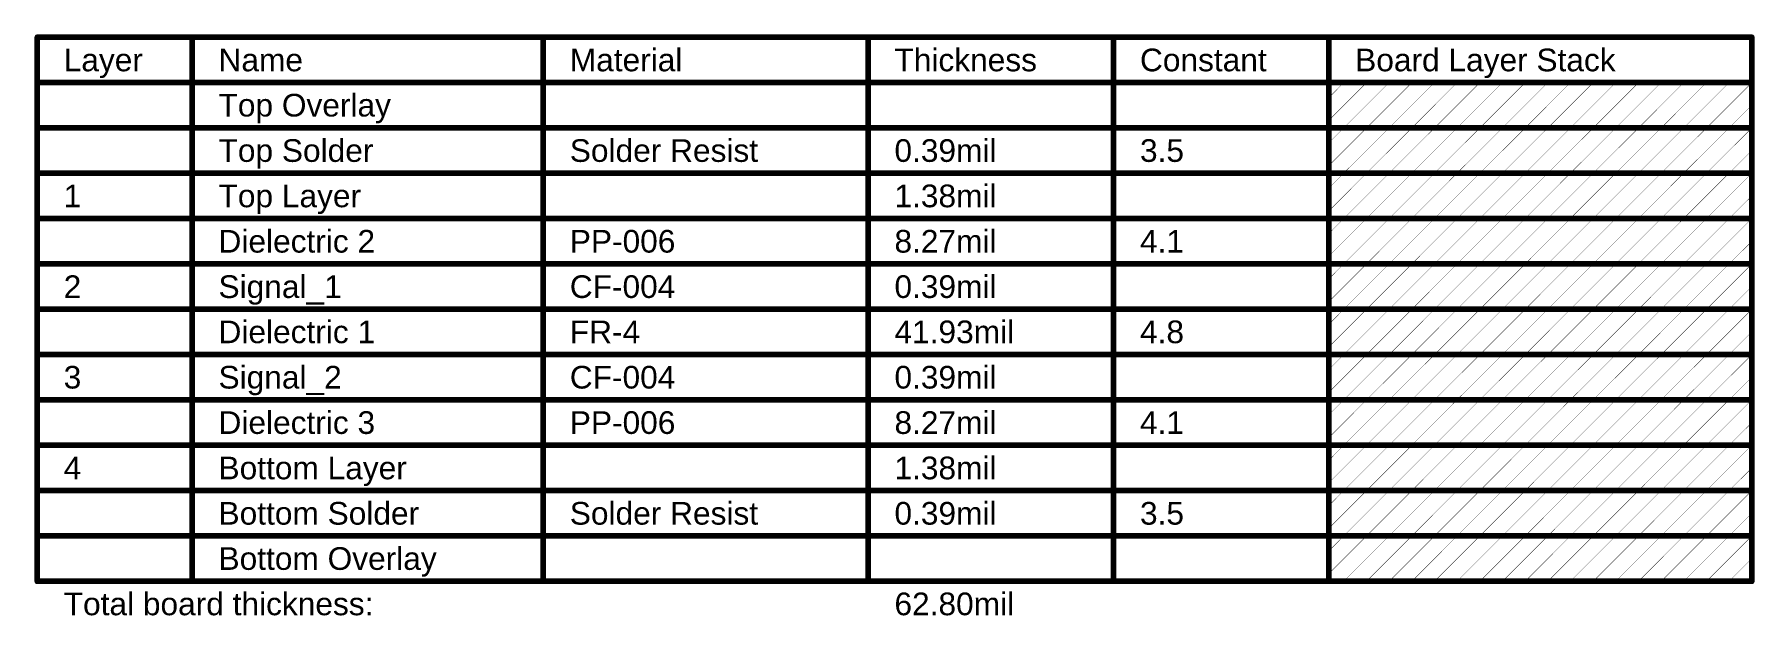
# Model space of a CAD drawing. Header units: inches. Extents: x -4 to 389, y 0 to 108.
# Drawn here: x 48.2 to 163.8, y 69.3 to 108.4 of the extents above; entities that cross this region are included whole.
import ezdxf

# ---------------------------------------------------------------- set-up
doc = ezdxf.new("R2010")
doc.units = ezdxf.units.IN
doc.layers.add('Fabrication', color=56, linetype='Continuous')
doc.styles.add('Arial', font='', dxfattribs={"height": 0.2})
doc.styles.get('Arial').set_extended_font_data('Arial')

msp = doc.modelspace()

# ---------------------------------------------------------------- texts
at = {"layer": 'Fabrication', "style": 'Arial'}
for s, height, p in [('Layer', 1.524, (50.15, 105.94)), ('Name', 1.524, (60.56, 105.94)), ('Material', 1.524, (84.18, 105.94)), ('Thickness', 1.524, (106.01, 105.94)), ('Constant', 1.524, (122.52, 105.94)), ('Board Layer Stack', 1.524, (136.99, 105.94)), ('Top Overlay', 1.524, (60.56, 102.9)), ('Top Solder', 1.524, (60.56, 99.85)), ('Solder Resist', 1.524, (84.18, 99.85)), ('0.39mil', 1.524, (106.01, 99.85)), ('3.5', 1.524, (122.52, 99.85)), ('1', 1.52, (50.15, 96.8)), ('Top Layer', 1.524, (60.56, 96.8)), ('1.38mil', 1.524, (106.01, 96.8)), ('Dielectric 2', 1.524, (60.56, 93.75)), ('PP-006', 1.524, (84.18, 93.75)), ('8.27mil', 1.524, (106.01, 93.75)), ('4.1', 1.524, (122.52, 93.75)), ('2', 1.52, (50.15, 90.7)), ('Signal_1', 1.524, (60.56, 90.7)), ('CF-004', 1.524, (84.18, 90.7)), ('0.39mil', 1.524, (106.01, 90.7)), ('Dielectric 1', 1.524, (60.56, 87.66)), ('FR-4', 1.524, (84.18, 87.66)), ('41.93mil', 1.524, (106.01, 87.66)), ('4.8', 1.524, (122.52, 87.66)), ('3', 1.52, (50.15, 84.61)), ('Signal_2', 1.524, (60.56, 84.61)), ('CF-004', 1.524, (84.18, 84.61)), ('0.39mil', 1.524, (106.01, 84.61)), ('Dielectric 3', 1.524, (60.56, 81.56)), ('PP-006', 1.524, (84.18, 81.56)), ('8.27mil', 1.524, (106.01, 81.56)), ('4.1', 1.524, (122.52, 81.56)), ('4', 1.52, (50.15, 78.51)), ('Bottom Layer', 1.524, (60.56, 78.51)), ('1.38mil', 1.524, (106.01, 78.51)), ('Bottom Solder', 1.524, (60.56, 75.46)), ('Solder Resist', 1.524, (84.18, 75.46)), ('0.39mil', 1.524, (106.01, 75.46)), ('3.5', 1.524, (122.52, 75.46)), ('Bottom Overlay', 1.524, (60.56, 72.42)), ('Total board thickness:', 1.524, (50.15, 69.37)), ('62.80mil', 1.524, (106.01, 69.37))]:
    msp.add_text(s, height=height, dxfattribs=at).set_placement(p)

# ---------------------------------------------------------------- linework, layer by layer
at = {"layer": 'Fabrication'}
for points in [[(48.37, 71.65, 0.381, 0.381, 0), (48.37, 108.23, 0.381, 0.381, 0)], [(48.37, 108.23, 0.381, 0.381, 0), (163.66, 108.23, 0.381, 0.381, 0)], [(58.78, 71.65, 0.381, 0.381, 0), (58.78, 108.23, 0.381, 0.381, 0)], [(82.4, 71.65, 0.381, 0.381, 0), (82.4, 108.23, 0.381, 0.381, 0)], [(104.24, 71.65, 0.381, 0.381, 0), (104.24, 108.23, 0.381, 0.381, 0)], [(120.74, 71.65, 0.381, 0.381, 0), (120.74, 108.23, 0.381, 0.381, 0)], [(135.22, 71.65, 0.381, 0.381, 0), (135.22, 108.23, 0.381, 0.381, 0)], [(163.66, 71.65, 0.381, 0.381, 0), (163.66, 108.23, 0.381, 0.381, 0)], [(48.37, 105.18, 0.381, 0.381, 0), (163.66, 105.18, 0.381, 0.381, 0)], [(135.22, 104.17, 0.0254, 0.0254, 0), (136.22, 105.18, 0.0254, 0.0254, 0)], [(135.22, 102.65, 0.0254, 0.0254, 0), (137.75, 105.18, 0.0254, 0.0254, 0)], [(136.22, 102.13, 0.0254, 0.0254, 0), (139.27, 105.18, 0.0254, 0.0254, 0)], [(137.75, 102.13, 0.0254, 0.0254, 0), (140.8, 105.18, 0.0254, 0.0254, 0)], [(139.27, 102.13, 0.0254, 0.0254, 0), (142.32, 105.18, 0.0254, 0.0254, 0)], [(140.8, 102.13, 0.0254, 0.0254, 0), (143.84, 105.18, 0.0254, 0.0254, 0)], [(142.32, 102.13, 0.0254, 0.0254, 0), (145.37, 105.18, 0.0254, 0.0254, 0)], [(143.84, 102.13, 0.0254, 0.0254, 0), (146.89, 105.18, 0.0254, 0.0254, 0)], [(145.37, 102.13, 0.0254, 0.0254, 0), (148.42, 105.18, 0.0254, 0.0254, 0)], [(146.89, 102.13, 0.0254, 0.0254, 0), (149.94, 105.18, 0.0254, 0.0254, 0)], [(148.42, 102.13, 0.0254, 0.0254, 0), (151.46, 105.18, 0.0254, 0.0254, 0)], [(149.94, 102.13, 0.0254, 0.0254, 0), (152.99, 105.18, 0.0254, 0.0254, 0)], [(151.46, 102.13, 0.0254, 0.0254, 0), (154.51, 105.18, 0.0254, 0.0254, 0)], [(152.99, 102.13, 0.0254, 0.0254, 0), (156.04, 105.18, 0.0254, 0.0254, 0)], [(154.51, 102.13, 0.0254, 0.0254, 0), (157.56, 105.18, 0.0254, 0.0254, 0)], [(156.04, 102.13, 0.0254, 0.0254, 0), (159.08, 105.18, 0.0254, 0.0254, 0)], [(157.56, 102.13, 0.0254, 0.0254, 0), (160.61, 105.18, 0.0254, 0.0254, 0)], [(159.08, 102.13, 0.0254, 0.0254, 0), (162.13, 105.18, 0.0254, 0.0254, 0)], [(160.61, 102.13, 0.0254, 0.0254, 0), (163.66, 105.18, 0.0254, 0.0254, 0)], [(162.13, 102.13, 0.0254, 0.0254, 0), (163.66, 103.66, 0.0254, 0.0254, 0)], [(48.37, 102.13, 0.381, 0.381, 0), (58.78, 102.13, 0.381, 0.381, 0)], [(58.78, 102.13, 0.381, 0.381, 0), (82.4, 102.13, 0.381, 0.381, 0)], [(82.4, 102.13, 0.381, 0.381, 0), (104.24, 102.13, 0.381, 0.381, 0)], [(104.24, 102.13, 0.381, 0.381, 0), (120.74, 102.13, 0.381, 0.381, 0)], [(120.74, 102.13, 0.381, 0.381, 0), (135.22, 102.13, 0.381, 0.381, 0)], [(135.22, 102.13, 0.381, 0.381, 0), (163.66, 102.13, 0.381, 0.381, 0)], [(135.22, 101.13, 0.0254, 0.0254, 0), (136.22, 102.13, 0.0254, 0.0254, 0)], [(135.22, 99.6, 0.0254, 0.0254, 0), (137.75, 102.13, 0.0254, 0.0254, 0)], [(136.22, 99.09, 0.0254, 0.0254, 0), (139.27, 102.13, 0.0254, 0.0254, 0)], [(137.75, 99.09, 0.0254, 0.0254, 0), (140.8, 102.13, 0.0254, 0.0254, 0)], [(139.27, 99.09, 0.0254, 0.0254, 0), (142.32, 102.13, 0.0254, 0.0254, 0)], [(140.8, 99.09, 0.0254, 0.0254, 0), (143.84, 102.13, 0.0254, 0.0254, 0)], [(142.32, 99.09, 0.0254, 0.0254, 0), (145.37, 102.13, 0.0254, 0.0254, 0)], [(143.84, 99.09, 0.0254, 0.0254, 0), (146.89, 102.13, 0.0254, 0.0254, 0)], [(145.37, 99.09, 0.0254, 0.0254, 0), (148.42, 102.13, 0.0254, 0.0254, 0)], [(146.89, 99.09, 0.0254, 0.0254, 0), (149.94, 102.13, 0.0254, 0.0254, 0)], [(148.42, 99.09, 0.0254, 0.0254, 0), (151.46, 102.13, 0.0254, 0.0254, 0)], [(149.94, 99.09, 0.0254, 0.0254, 0), (152.99, 102.13, 0.0254, 0.0254, 0)], [(151.46, 99.09, 0.0254, 0.0254, 0), (154.51, 102.13, 0.0254, 0.0254, 0)], [(152.99, 99.09, 0.0254, 0.0254, 0), (156.04, 102.13, 0.0254, 0.0254, 0)], [(154.51, 99.09, 0.0254, 0.0254, 0), (157.56, 102.13, 0.0254, 0.0254, 0)], [(156.04, 99.09, 0.0254, 0.0254, 0), (159.08, 102.13, 0.0254, 0.0254, 0)], [(157.56, 99.09, 0.0254, 0.0254, 0), (160.61, 102.13, 0.0254, 0.0254, 0)], [(159.08, 99.09, 0.0254, 0.0254, 0), (162.13, 102.13, 0.0254, 0.0254, 0)], [(160.61, 99.09, 0.0254, 0.0254, 0), (163.66, 102.13, 0.0254, 0.0254, 0)], [(162.13, 99.09, 0.0254, 0.0254, 0), (163.66, 100.61, 0.0254, 0.0254, 0)], [(48.37, 99.09, 0.381, 0.381, 0), (58.78, 99.09, 0.381, 0.381, 0)], [(58.78, 99.09, 0.381, 0.381, 0), (82.4, 99.09, 0.381, 0.381, 0)], [(82.4, 99.09, 0.381, 0.381, 0), (104.24, 99.09, 0.381, 0.381, 0)], [(104.24, 99.09, 0.381, 0.381, 0), (120.74, 99.09, 0.381, 0.381, 0)], [(120.74, 99.09, 0.381, 0.381, 0), (135.22, 99.09, 0.381, 0.381, 0)], [(135.22, 99.09, 0.381, 0.381, 0), (163.66, 99.09, 0.381, 0.381, 0)], [(135.22, 98.08, 0.0254, 0.0254, 0), (136.22, 99.09, 0.0254, 0.0254, 0)], [(135.22, 96.55, 0.0254, 0.0254, 0), (137.75, 99.09, 0.0254, 0.0254, 0)], [(136.22, 96.04, 0.0254, 0.0254, 0), (139.27, 99.09, 0.0254, 0.0254, 0)], [(137.75, 96.04, 0.0254, 0.0254, 0), (140.8, 99.09, 0.0254, 0.0254, 0)], [(139.27, 96.04, 0.0254, 0.0254, 0), (142.32, 99.09, 0.0254, 0.0254, 0)], [(140.8, 96.04, 0.0254, 0.0254, 0), (143.84, 99.09, 0.0254, 0.0254, 0)], [(142.32, 96.04, 0.0254, 0.0254, 0), (145.37, 99.09, 0.0254, 0.0254, 0)], [(143.84, 96.04, 0.0254, 0.0254, 0), (146.89, 99.09, 0.0254, 0.0254, 0)], [(145.37, 96.04, 0.0254, 0.0254, 0), (148.42, 99.09, 0.0254, 0.0254, 0)], [(146.89, 96.04, 0.0254, 0.0254, 0), (149.94, 99.09, 0.0254, 0.0254, 0)], [(148.42, 96.04, 0.0254, 0.0254, 0), (151.46, 99.09, 0.0254, 0.0254, 0)], [(149.94, 96.04, 0.0254, 0.0254, 0), (152.99, 99.09, 0.0254, 0.0254, 0)], [(151.46, 96.04, 0.0254, 0.0254, 0), (154.51, 99.09, 0.0254, 0.0254, 0)], [(152.99, 96.04, 0.0254, 0.0254, 0), (156.04, 99.09, 0.0254, 0.0254, 0)], [(154.51, 96.04, 0.0254, 0.0254, 0), (157.56, 99.09, 0.0254, 0.0254, 0)], [(156.04, 96.04, 0.0254, 0.0254, 0), (159.08, 99.09, 0.0254, 0.0254, 0)], [(157.56, 96.04, 0.0254, 0.0254, 0), (160.61, 99.09, 0.0254, 0.0254, 0)], [(159.08, 96.04, 0.0254, 0.0254, 0), (162.13, 99.09, 0.0254, 0.0254, 0)], [(160.61, 96.04, 0.0254, 0.0254, 0), (163.66, 99.09, 0.0254, 0.0254, 0)], [(162.13, 96.04, 0.0254, 0.0254, 0), (163.66, 97.56, 0.0254, 0.0254, 0)], [(48.37, 96.04, 0.381, 0.381, 0), (58.78, 96.04, 0.381, 0.381, 0)], [(58.78, 96.04, 0.381, 0.381, 0), (82.4, 96.04, 0.381, 0.381, 0)], [(82.4, 96.04, 0.381, 0.381, 0), (104.24, 96.04, 0.381, 0.381, 0)], [(104.24, 96.04, 0.381, 0.381, 0), (120.74, 96.04, 0.381, 0.381, 0)], [(120.74, 96.04, 0.381, 0.381, 0), (135.22, 96.04, 0.381, 0.381, 0)], [(135.22, 96.04, 0.381, 0.381, 0), (163.66, 96.04, 0.381, 0.381, 0)], [(135.22, 95.03, 0.0254, 0.0254, 0), (136.22, 96.04, 0.0254, 0.0254, 0)], [(135.22, 93.51, 0.0254, 0.0254, 0), (137.75, 96.04, 0.0254, 0.0254, 0)], [(136.22, 92.99, 0.0254, 0.0254, 0), (139.27, 96.04, 0.0254, 0.0254, 0)], [(137.75, 92.99, 0.0254, 0.0254, 0), (140.8, 96.04, 0.0254, 0.0254, 0)], [(139.27, 92.99, 0.0254, 0.0254, 0), (142.32, 96.04, 0.0254, 0.0254, 0)], [(140.8, 92.99, 0.0254, 0.0254, 0), (143.84, 96.04, 0.0254, 0.0254, 0)], [(142.32, 92.99, 0.0254, 0.0254, 0), (145.37, 96.04, 0.0254, 0.0254, 0)], [(143.84, 92.99, 0.0254, 0.0254, 0), (146.89, 96.04, 0.0254, 0.0254, 0)], [(145.37, 92.99, 0.0254, 0.0254, 0), (148.42, 96.04, 0.0254, 0.0254, 0)], [(146.89, 92.99, 0.0254, 0.0254, 0), (149.94, 96.04, 0.0254, 0.0254, 0)], [(148.42, 92.99, 0.0254, 0.0254, 0), (151.46, 96.04, 0.0254, 0.0254, 0)], [(149.94, 92.99, 0.0254, 0.0254, 0), (152.99, 96.04, 0.0254, 0.0254, 0)], [(151.46, 92.99, 0.0254, 0.0254, 0), (154.51, 96.04, 0.0254, 0.0254, 0)], [(152.99, 92.99, 0.0254, 0.0254, 0), (156.04, 96.04, 0.0254, 0.0254, 0)], [(154.51, 92.99, 0.0254, 0.0254, 0), (157.56, 96.04, 0.0254, 0.0254, 0)], [(156.04, 92.99, 0.0254, 0.0254, 0), (159.08, 96.04, 0.0254, 0.0254, 0)], [(157.56, 92.99, 0.0254, 0.0254, 0), (160.61, 96.04, 0.0254, 0.0254, 0)], [(159.08, 92.99, 0.0254, 0.0254, 0), (162.13, 96.04, 0.0254, 0.0254, 0)], [(160.61, 92.99, 0.0254, 0.0254, 0), (163.66, 96.04, 0.0254, 0.0254, 0)], [(162.13, 92.99, 0.0254, 0.0254, 0), (163.66, 94.51, 0.0254, 0.0254, 0)], [(48.37, 92.99, 0.381, 0.381, 0), (58.78, 92.99, 0.381, 0.381, 0)], [(58.78, 92.99, 0.381, 0.381, 0), (82.4, 92.99, 0.381, 0.381, 0)], [(82.4, 92.99, 0.381, 0.381, 0), (104.24, 92.99, 0.381, 0.381, 0)], [(104.24, 92.99, 0.381, 0.381, 0), (120.74, 92.99, 0.381, 0.381, 0)], [(120.74, 92.99, 0.381, 0.381, 0), (135.22, 92.99, 0.381, 0.381, 0)], [(135.22, 92.99, 0.381, 0.381, 0), (163.66, 92.99, 0.381, 0.381, 0)], [(135.22, 91.98, 0.0254, 0.0254, 0), (136.22, 92.99, 0.0254, 0.0254, 0)], [(135.22, 90.46, 0.0254, 0.0254, 0), (137.75, 92.99, 0.0254, 0.0254, 0)], [(136.22, 89.94, 0.0254, 0.0254, 0), (139.27, 92.99, 0.0254, 0.0254, 0)], [(137.75, 89.94, 0.0254, 0.0254, 0), (140.8, 92.99, 0.0254, 0.0254, 0)], [(139.27, 89.94, 0.0254, 0.0254, 0), (142.32, 92.99, 0.0254, 0.0254, 0)], [(140.8, 89.94, 0.0254, 0.0254, 0), (143.84, 92.99, 0.0254, 0.0254, 0)], [(142.32, 89.94, 0.0254, 0.0254, 0), (145.37, 92.99, 0.0254, 0.0254, 0)], [(143.84, 89.94, 0.0254, 0.0254, 0), (146.89, 92.99, 0.0254, 0.0254, 0)], [(145.37, 89.94, 0.0254, 0.0254, 0), (148.42, 92.99, 0.0254, 0.0254, 0)], [(146.89, 89.94, 0.0254, 0.0254, 0), (149.94, 92.99, 0.0254, 0.0254, 0)], [(148.42, 89.94, 0.0254, 0.0254, 0), (151.46, 92.99, 0.0254, 0.0254, 0)], [(149.94, 89.94, 0.0254, 0.0254, 0), (152.99, 92.99, 0.0254, 0.0254, 0)], [(151.46, 89.94, 0.0254, 0.0254, 0), (154.51, 92.99, 0.0254, 0.0254, 0)], [(152.99, 89.94, 0.0254, 0.0254, 0), (156.04, 92.99, 0.0254, 0.0254, 0)], [(154.51, 89.94, 0.0254, 0.0254, 0), (157.56, 92.99, 0.0254, 0.0254, 0)], [(156.04, 89.94, 0.0254, 0.0254, 0), (159.08, 92.99, 0.0254, 0.0254, 0)], [(157.56, 89.94, 0.0254, 0.0254, 0), (160.61, 92.99, 0.0254, 0.0254, 0)], [(159.08, 89.94, 0.0254, 0.0254, 0), (162.13, 92.99, 0.0254, 0.0254, 0)], [(160.61, 89.94, 0.0254, 0.0254, 0), (163.66, 92.99, 0.0254, 0.0254, 0)], [(162.13, 89.94, 0.0254, 0.0254, 0), (163.66, 91.47, 0.0254, 0.0254, 0)], [(48.37, 89.94, 0.381, 0.381, 0), (58.78, 89.94, 0.381, 0.381, 0)], [(58.78, 89.94, 0.381, 0.381, 0), (82.4, 89.94, 0.381, 0.381, 0)], [(82.4, 89.94, 0.381, 0.381, 0), (104.24, 89.94, 0.381, 0.381, 0)], [(104.24, 89.94, 0.381, 0.381, 0), (120.74, 89.94, 0.381, 0.381, 0)], [(120.74, 89.94, 0.381, 0.381, 0), (135.22, 89.94, 0.381, 0.381, 0)], [(135.22, 89.94, 0.381, 0.381, 0), (163.66, 89.94, 0.381, 0.381, 0)], [(135.22, 88.93, 0.0254, 0.0254, 0), (136.22, 89.94, 0.0254, 0.0254, 0)], [(135.22, 87.41, 0.0254, 0.0254, 0), (137.75, 89.94, 0.0254, 0.0254, 0)], [(136.22, 86.89, 0.0254, 0.0254, 0), (139.27, 89.94, 0.0254, 0.0254, 0)], [(137.75, 86.89, 0.0254, 0.0254, 0), (140.8, 89.94, 0.0254, 0.0254, 0)], [(139.27, 86.89, 0.0254, 0.0254, 0), (142.32, 89.94, 0.0254, 0.0254, 0)], [(140.8, 86.89, 0.0254, 0.0254, 0), (143.84, 89.94, 0.0254, 0.0254, 0)], [(142.32, 86.89, 0.0254, 0.0254, 0), (145.37, 89.94, 0.0254, 0.0254, 0)], [(143.84, 86.89, 0.0254, 0.0254, 0), (146.89, 89.94, 0.0254, 0.0254, 0)], [(145.37, 86.89, 0.0254, 0.0254, 0), (148.42, 89.94, 0.0254, 0.0254, 0)], [(146.89, 86.89, 0.0254, 0.0254, 0), (149.94, 89.94, 0.0254, 0.0254, 0)], [(148.42, 86.89, 0.0254, 0.0254, 0), (151.46, 89.94, 0.0254, 0.0254, 0)], [(149.94, 86.89, 0.0254, 0.0254, 0), (152.99, 89.94, 0.0254, 0.0254, 0)], [(151.46, 86.89, 0.0254, 0.0254, 0), (154.51, 89.94, 0.0254, 0.0254, 0)], [(152.99, 86.89, 0.0254, 0.0254, 0), (156.04, 89.94, 0.0254, 0.0254, 0)], [(154.51, 86.89, 0.0254, 0.0254, 0), (157.56, 89.94, 0.0254, 0.0254, 0)], [(156.04, 86.89, 0.0254, 0.0254, 0), (159.08, 89.94, 0.0254, 0.0254, 0)], [(157.56, 86.89, 0.0254, 0.0254, 0), (160.61, 89.94, 0.0254, 0.0254, 0)], [(159.08, 86.89, 0.0254, 0.0254, 0), (162.13, 89.94, 0.0254, 0.0254, 0)], [(160.61, 86.89, 0.0254, 0.0254, 0), (163.66, 89.94, 0.0254, 0.0254, 0)], [(162.13, 86.89, 0.0254, 0.0254, 0), (163.66, 88.42, 0.0254, 0.0254, 0)], [(48.37, 86.89, 0.381, 0.381, 0), (58.78, 86.89, 0.381, 0.381, 0)], [(58.78, 86.89, 0.381, 0.381, 0), (82.4, 86.89, 0.381, 0.381, 0)], [(82.4, 86.89, 0.381, 0.381, 0), (104.24, 86.89, 0.381, 0.381, 0)], [(104.24, 86.89, 0.381, 0.381, 0), (120.74, 86.89, 0.381, 0.381, 0)], [(120.74, 86.89, 0.381, 0.381, 0), (135.22, 86.89, 0.381, 0.381, 0)], [(135.22, 86.89, 0.381, 0.381, 0), (163.66, 86.89, 0.381, 0.381, 0)], [(135.22, 85.89, 0.0254, 0.0254, 0), (136.22, 86.89, 0.0254, 0.0254, 0)], [(135.22, 84.36, 0.0254, 0.0254, 0), (137.75, 86.89, 0.0254, 0.0254, 0)], [(136.22, 83.85, 0.0254, 0.0254, 0), (139.27, 86.89, 0.0254, 0.0254, 0)], [(137.75, 83.85, 0.0254, 0.0254, 0), (140.8, 86.89, 0.0254, 0.0254, 0)], [(139.27, 83.85, 0.0254, 0.0254, 0), (142.32, 86.89, 0.0254, 0.0254, 0)], [(140.8, 83.85, 0.0254, 0.0254, 0), (143.84, 86.89, 0.0254, 0.0254, 0)], [(142.32, 83.85, 0.0254, 0.0254, 0), (145.37, 86.89, 0.0254, 0.0254, 0)], [(143.84, 83.85, 0.0254, 0.0254, 0), (146.89, 86.89, 0.0254, 0.0254, 0)], [(145.37, 83.85, 0.0254, 0.0254, 0), (148.42, 86.89, 0.0254, 0.0254, 0)], [(146.89, 83.85, 0.0254, 0.0254, 0), (149.94, 86.89, 0.0254, 0.0254, 0)], [(148.42, 83.85, 0.0254, 0.0254, 0), (151.46, 86.89, 0.0254, 0.0254, 0)], [(149.94, 83.85, 0.0254, 0.0254, 0), (152.99, 86.89, 0.0254, 0.0254, 0)], [(151.46, 83.85, 0.0254, 0.0254, 0), (154.51, 86.89, 0.0254, 0.0254, 0)], [(152.99, 83.85, 0.0254, 0.0254, 0), (156.04, 86.89, 0.0254, 0.0254, 0)], [(154.51, 83.85, 0.0254, 0.0254, 0), (157.56, 86.89, 0.0254, 0.0254, 0)], [(156.04, 83.85, 0.0254, 0.0254, 0), (159.08, 86.89, 0.0254, 0.0254, 0)], [(157.56, 83.85, 0.0254, 0.0254, 0), (160.61, 86.89, 0.0254, 0.0254, 0)], [(159.08, 83.85, 0.0254, 0.0254, 0), (162.13, 86.89, 0.0254, 0.0254, 0)], [(160.61, 83.85, 0.0254, 0.0254, 0), (163.66, 86.89, 0.0254, 0.0254, 0)], [(162.13, 83.85, 0.0254, 0.0254, 0), (163.66, 85.37, 0.0254, 0.0254, 0)], [(48.37, 83.85, 0.381, 0.381, 0), (58.78, 83.85, 0.381, 0.381, 0)], [(58.78, 83.85, 0.381, 0.381, 0), (82.4, 83.85, 0.381, 0.381, 0)], [(82.4, 83.85, 0.381, 0.381, 0), (104.24, 83.85, 0.381, 0.381, 0)], [(104.24, 83.85, 0.381, 0.381, 0), (120.74, 83.85, 0.381, 0.381, 0)], [(120.74, 83.85, 0.381, 0.381, 0), (135.22, 83.85, 0.381, 0.381, 0)], [(135.22, 83.85, 0.381, 0.381, 0), (163.66, 83.85, 0.381, 0.381, 0)], [(135.22, 82.84, 0.0254, 0.0254, 0), (136.22, 83.85, 0.0254, 0.0254, 0)], [(135.22, 81.31, 0.0254, 0.0254, 0), (137.75, 83.85, 0.0254, 0.0254, 0)], [(136.22, 80.8, 0.0254, 0.0254, 0), (139.27, 83.85, 0.0254, 0.0254, 0)], [(137.75, 80.8, 0.0254, 0.0254, 0), (140.8, 83.85, 0.0254, 0.0254, 0)], [(139.27, 80.8, 0.0254, 0.0254, 0), (142.32, 83.85, 0.0254, 0.0254, 0)], [(140.8, 80.8, 0.0254, 0.0254, 0), (143.84, 83.85, 0.0254, 0.0254, 0)], [(142.32, 80.8, 0.0254, 0.0254, 0), (145.37, 83.85, 0.0254, 0.0254, 0)], [(143.84, 80.8, 0.0254, 0.0254, 0), (146.89, 83.85, 0.0254, 0.0254, 0)], [(145.37, 80.8, 0.0254, 0.0254, 0), (148.42, 83.85, 0.0254, 0.0254, 0)], [(146.89, 80.8, 0.0254, 0.0254, 0), (149.94, 83.85, 0.0254, 0.0254, 0)], [(148.42, 80.8, 0.0254, 0.0254, 0), (151.46, 83.85, 0.0254, 0.0254, 0)], [(149.94, 80.8, 0.0254, 0.0254, 0), (152.99, 83.85, 0.0254, 0.0254, 0)], [(151.46, 80.8, 0.0254, 0.0254, 0), (154.51, 83.85, 0.0254, 0.0254, 0)], [(152.99, 80.8, 0.0254, 0.0254, 0), (156.04, 83.85, 0.0254, 0.0254, 0)], [(154.51, 80.8, 0.0254, 0.0254, 0), (157.56, 83.85, 0.0254, 0.0254, 0)], [(156.04, 80.8, 0.0254, 0.0254, 0), (159.08, 83.85, 0.0254, 0.0254, 0)], [(157.56, 80.8, 0.0254, 0.0254, 0), (160.61, 83.85, 0.0254, 0.0254, 0)], [(159.08, 80.8, 0.0254, 0.0254, 0), (162.13, 83.85, 0.0254, 0.0254, 0)], [(160.61, 80.8, 0.0254, 0.0254, 0), (163.66, 83.85, 0.0254, 0.0254, 0)], [(162.13, 80.8, 0.0254, 0.0254, 0), (163.66, 82.32, 0.0254, 0.0254, 0)], [(48.37, 80.8, 0.381, 0.381, 0), (58.78, 80.8, 0.381, 0.381, 0)], [(58.78, 80.8, 0.381, 0.381, 0), (82.4, 80.8, 0.381, 0.381, 0)], [(82.4, 80.8, 0.381, 0.381, 0), (104.24, 80.8, 0.381, 0.381, 0)], [(104.24, 80.8, 0.381, 0.381, 0), (120.74, 80.8, 0.381, 0.381, 0)], [(120.74, 80.8, 0.381, 0.381, 0), (135.22, 80.8, 0.381, 0.381, 0)], [(135.22, 80.8, 0.381, 0.381, 0), (163.66, 80.8, 0.381, 0.381, 0)], [(135.22, 79.79, 0.0254, 0.0254, 0), (136.22, 80.8, 0.0254, 0.0254, 0)], [(135.22, 78.27, 0.0254, 0.0254, 0), (137.75, 80.8, 0.0254, 0.0254, 0)], [(136.22, 77.75, 0.0254, 0.0254, 0), (139.27, 80.8, 0.0254, 0.0254, 0)], [(137.75, 77.75, 0.0254, 0.0254, 0), (140.8, 80.8, 0.0254, 0.0254, 0)], [(139.27, 77.75, 0.0254, 0.0254, 0), (142.32, 80.8, 0.0254, 0.0254, 0)], [(140.8, 77.75, 0.0254, 0.0254, 0), (143.84, 80.8, 0.0254, 0.0254, 0)], [(142.32, 77.75, 0.0254, 0.0254, 0), (145.37, 80.8, 0.0254, 0.0254, 0)], [(143.84, 77.75, 0.0254, 0.0254, 0), (146.89, 80.8, 0.0254, 0.0254, 0)], [(145.37, 77.75, 0.0254, 0.0254, 0), (148.42, 80.8, 0.0254, 0.0254, 0)], [(146.89, 77.75, 0.0254, 0.0254, 0), (149.94, 80.8, 0.0254, 0.0254, 0)], [(148.42, 77.75, 0.0254, 0.0254, 0), (151.46, 80.8, 0.0254, 0.0254, 0)], [(149.94, 77.75, 0.0254, 0.0254, 0), (152.99, 80.8, 0.0254, 0.0254, 0)], [(151.46, 77.75, 0.0254, 0.0254, 0), (154.51, 80.8, 0.0254, 0.0254, 0)], [(152.99, 77.75, 0.0254, 0.0254, 0), (156.04, 80.8, 0.0254, 0.0254, 0)], [(154.51, 77.75, 0.0254, 0.0254, 0), (157.56, 80.8, 0.0254, 0.0254, 0)], [(156.04, 77.75, 0.0254, 0.0254, 0), (159.08, 80.8, 0.0254, 0.0254, 0)], [(157.56, 77.75, 0.0254, 0.0254, 0), (160.61, 80.8, 0.0254, 0.0254, 0)], [(159.08, 77.75, 0.0254, 0.0254, 0), (162.13, 80.8, 0.0254, 0.0254, 0)], [(160.61, 77.75, 0.0254, 0.0254, 0), (163.66, 80.8, 0.0254, 0.0254, 0)], [(162.13, 77.75, 0.0254, 0.0254, 0), (163.66, 79.27, 0.0254, 0.0254, 0)], [(48.37, 77.75, 0.381, 0.381, 0), (58.78, 77.75, 0.381, 0.381, 0)], [(58.78, 77.75, 0.381, 0.381, 0), (82.4, 77.75, 0.381, 0.381, 0)], [(82.4, 77.75, 0.381, 0.381, 0), (104.24, 77.75, 0.381, 0.381, 0)], [(104.24, 77.75, 0.381, 0.381, 0), (120.74, 77.75, 0.381, 0.381, 0)], [(120.74, 77.75, 0.381, 0.381, 0), (135.22, 77.75, 0.381, 0.381, 0)], [(135.22, 77.75, 0.381, 0.381, 0), (163.66, 77.75, 0.381, 0.381, 0)], [(135.22, 76.74, 0.0254, 0.0254, 0), (136.22, 77.75, 0.0254, 0.0254, 0)], [(135.22, 75.22, 0.0254, 0.0254, 0), (137.75, 77.75, 0.0254, 0.0254, 0)], [(136.22, 74.7, 0.0254, 0.0254, 0), (139.27, 77.75, 0.0254, 0.0254, 0)], [(137.75, 74.7, 0.0254, 0.0254, 0), (140.8, 77.75, 0.0254, 0.0254, 0)], [(139.27, 74.7, 0.0254, 0.0254, 0), (142.32, 77.75, 0.0254, 0.0254, 0)], [(140.8, 74.7, 0.0254, 0.0254, 0), (143.84, 77.75, 0.0254, 0.0254, 0)], [(142.32, 74.7, 0.0254, 0.0254, 0), (145.37, 77.75, 0.0254, 0.0254, 0)], [(143.84, 74.7, 0.0254, 0.0254, 0), (146.89, 77.75, 0.0254, 0.0254, 0)], [(145.37, 74.7, 0.0254, 0.0254, 0), (148.42, 77.75, 0.0254, 0.0254, 0)], [(146.89, 74.7, 0.0254, 0.0254, 0), (149.94, 77.75, 0.0254, 0.0254, 0)], [(148.42, 74.7, 0.0254, 0.0254, 0), (151.46, 77.75, 0.0254, 0.0254, 0)], [(149.94, 74.7, 0.0254, 0.0254, 0), (152.99, 77.75, 0.0254, 0.0254, 0)], [(151.46, 74.7, 0.0254, 0.0254, 0), (154.51, 77.75, 0.0254, 0.0254, 0)], [(152.99, 74.7, 0.0254, 0.0254, 0), (156.04, 77.75, 0.0254, 0.0254, 0)], [(154.51, 74.7, 0.0254, 0.0254, 0), (157.56, 77.75, 0.0254, 0.0254, 0)], [(156.04, 74.7, 0.0254, 0.0254, 0), (159.08, 77.75, 0.0254, 0.0254, 0)], [(157.56, 74.7, 0.0254, 0.0254, 0), (160.61, 77.75, 0.0254, 0.0254, 0)], [(159.08, 74.7, 0.0254, 0.0254, 0), (162.13, 77.75, 0.0254, 0.0254, 0)], [(160.61, 74.7, 0.0254, 0.0254, 0), (163.66, 77.75, 0.0254, 0.0254, 0)], [(162.13, 74.7, 0.0254, 0.0254, 0), (163.66, 76.23, 0.0254, 0.0254, 0)], [(48.37, 74.7, 0.381, 0.381, 0), (58.78, 74.7, 0.381, 0.381, 0)], [(58.78, 74.7, 0.381, 0.381, 0), (82.4, 74.7, 0.381, 0.381, 0)], [(82.4, 74.7, 0.381, 0.381, 0), (104.24, 74.7, 0.381, 0.381, 0)], [(104.24, 74.7, 0.381, 0.381, 0), (120.74, 74.7, 0.381, 0.381, 0)], [(120.74, 74.7, 0.381, 0.381, 0), (135.22, 74.7, 0.381, 0.381, 0)], [(135.22, 74.7, 0.381, 0.381, 0), (163.66, 74.7, 0.381, 0.381, 0)], [(135.22, 73.69, 0.0254, 0.0254, 0), (136.22, 74.7, 0.0254, 0.0254, 0)], [(135.22, 72.17, 0.0254, 0.0254, 0), (137.75, 74.7, 0.0254, 0.0254, 0)], [(136.22, 71.65, 0.0254, 0.0254, 0), (139.27, 74.7, 0.0254, 0.0254, 0)], [(137.75, 71.65, 0.0254, 0.0254, 0), (140.8, 74.7, 0.0254, 0.0254, 0)], [(139.27, 71.65, 0.0254, 0.0254, 0), (142.32, 74.7, 0.0254, 0.0254, 0)], [(140.8, 71.65, 0.0254, 0.0254, 0), (143.84, 74.7, 0.0254, 0.0254, 0)], [(142.32, 71.65, 0.0254, 0.0254, 0), (145.37, 74.7, 0.0254, 0.0254, 0)], [(143.84, 71.65, 0.0254, 0.0254, 0), (146.89, 74.7, 0.0254, 0.0254, 0)], [(145.37, 71.65, 0.0254, 0.0254, 0), (148.42, 74.7, 0.0254, 0.0254, 0)], [(146.89, 71.65, 0.0254, 0.0254, 0), (149.94, 74.7, 0.0254, 0.0254, 0)], [(148.42, 71.65, 0.0254, 0.0254, 0), (151.46, 74.7, 0.0254, 0.0254, 0)], [(149.94, 71.65, 0.0254, 0.0254, 0), (152.99, 74.7, 0.0254, 0.0254, 0)], [(151.46, 71.65, 0.0254, 0.0254, 0), (154.51, 74.7, 0.0254, 0.0254, 0)], [(152.99, 71.65, 0.0254, 0.0254, 0), (156.04, 74.7, 0.0254, 0.0254, 0)], [(154.51, 71.65, 0.0254, 0.0254, 0), (157.56, 74.7, 0.0254, 0.0254, 0)], [(156.04, 71.65, 0.0254, 0.0254, 0), (159.08, 74.7, 0.0254, 0.0254, 0)], [(157.56, 71.65, 0.0254, 0.0254, 0), (160.61, 74.7, 0.0254, 0.0254, 0)], [(159.08, 71.65, 0.0254, 0.0254, 0), (162.13, 74.7, 0.0254, 0.0254, 0)], [(160.61, 71.65, 0.0254, 0.0254, 0), (163.66, 74.7, 0.0254, 0.0254, 0)], [(162.13, 71.65, 0.0254, 0.0254, 0), (163.66, 73.18, 0.0254, 0.0254, 0)], [(48.37, 71.65, 0.381, 0.381, 0), (58.78, 71.65, 0.381, 0.381, 0)], [(58.78, 71.65, 0.381, 0.381, 0), (82.4, 71.65, 0.381, 0.381, 0)], [(82.4, 71.65, 0.381, 0.381, 0), (104.24, 71.65, 0.381, 0.381, 0)], [(104.24, 71.65, 0.381, 0.381, 0), (120.74, 71.65, 0.381, 0.381, 0)], [(120.74, 71.65, 0.381, 0.381, 0), (135.22, 71.65, 0.381, 0.381, 0)], [(135.22, 71.65, 0.381, 0.381, 0), (163.66, 71.65, 0.381, 0.381, 0)]]:
    msp.add_lwpolyline(points, format="xyseb", dxfattribs=at)
for points in [[(48.28, 108.23, 0.191, 0.191, 1), (48.47, 108.23, 0.191, 0.191, 1)], [(48.28, 108.23, 0.191, 0.191, 1), (48.47, 108.23, 0.191, 0.191, 1)], [(58.69, 108.23, 0.191, 0.191, 1), (58.88, 108.23, 0.191, 0.191, 1)], [(82.3, 108.23, 0.191, 0.191, 1), (82.49, 108.23, 0.191, 0.191, 1)], [(104.14, 108.23, 0.191, 0.191, 1), (104.33, 108.23, 0.191, 0.191, 1)], [(120.65, 108.23, 0.191, 0.191, 1), (120.84, 108.23, 0.191, 0.191, 1)], [(135.12, 108.23, 0.191, 0.191, 1), (135.31, 108.23, 0.191, 0.191, 1)], [(163.56, 108.23, 0.191, 0.191, 1), (163.75, 108.23, 0.191, 0.191, 1)], [(163.56, 108.23, 0.191, 0.191, 1), (163.75, 108.23, 0.191, 0.191, 1)], [(48.28, 105.18, 0.191, 0.191, 1), (48.47, 105.18, 0.191, 0.191, 1)], [(163.56, 105.18, 0.191, 0.191, 1), (163.75, 105.18, 0.191, 0.191, 1)], [(135.21, 104.17, 0.0127, 0.0127, 1), (135.22, 104.17, 0.0127, 0.0127, 1)], [(136.22, 105.18, 0.0127, 0.0127, 1), (136.23, 105.18, 0.0127, 0.0127, 1)], [(137.74, 105.18, 0.0127, 0.0127, 1), (137.75, 105.18, 0.0127, 0.0127, 1)], [(139.27, 105.18, 0.0127, 0.0127, 1), (139.28, 105.18, 0.0127, 0.0127, 1)], [(140.79, 105.18, 0.0127, 0.0127, 1), (140.8, 105.18, 0.0127, 0.0127, 1)], [(142.31, 105.18, 0.0127, 0.0127, 1), (142.33, 105.18, 0.0127, 0.0127, 1)], [(143.84, 105.18, 0.0127, 0.0127, 1), (143.85, 105.18, 0.0127, 0.0127, 1)], [(145.36, 105.18, 0.0127, 0.0127, 1), (145.37, 105.18, 0.0127, 0.0127, 1)], [(146.89, 105.18, 0.0127, 0.0127, 1), (146.9, 105.18, 0.0127, 0.0127, 1)], [(148.41, 105.18, 0.0127, 0.0127, 1), (148.42, 105.18, 0.0127, 0.0127, 1)], [(149.93, 105.18, 0.0127, 0.0127, 1), (149.95, 105.18, 0.0127, 0.0127, 1)], [(151.46, 105.18, 0.0127, 0.0127, 1), (151.47, 105.18, 0.0127, 0.0127, 1)], [(152.98, 105.18, 0.0127, 0.0127, 1), (152.99, 105.18, 0.0127, 0.0127, 1)], [(154.51, 105.18, 0.0127, 0.0127, 1), (154.52, 105.18, 0.0127, 0.0127, 1)], [(156.03, 105.18, 0.0127, 0.0127, 1), (156.04, 105.18, 0.0127, 0.0127, 1)], [(157.55, 105.18, 0.0127, 0.0127, 1), (157.57, 105.18, 0.0127, 0.0127, 1)], [(159.08, 105.18, 0.0127, 0.0127, 1), (159.09, 105.18, 0.0127, 0.0127, 1)], [(160.6, 105.18, 0.0127, 0.0127, 1), (160.61, 105.18, 0.0127, 0.0127, 1)], [(162.13, 105.18, 0.0127, 0.0127, 1), (162.14, 105.18, 0.0127, 0.0127, 1)], [(163.65, 105.18, 0.0127, 0.0127, 1), (163.66, 105.18, 0.0127, 0.0127, 1)], [(163.65, 103.66, 0.0127, 0.0127, 1), (163.66, 103.66, 0.0127, 0.0127, 1)], [(48.28, 102.13, 0.191, 0.191, 1), (48.47, 102.13, 0.191, 0.191, 1)], [(58.69, 102.13, 0.191, 0.191, 1), (58.88, 102.13, 0.191, 0.191, 1)], [(58.69, 102.13, 0.191, 0.191, 1), (58.88, 102.13, 0.191, 0.191, 1)], [(82.3, 102.13, 0.191, 0.191, 1), (82.49, 102.13, 0.191, 0.191, 1)], [(82.3, 102.13, 0.191, 0.191, 1), (82.49, 102.13, 0.191, 0.191, 1)], [(104.14, 102.13, 0.191, 0.191, 1), (104.33, 102.13, 0.191, 0.191, 1)], [(104.14, 102.13, 0.191, 0.191, 1), (104.33, 102.13, 0.191, 0.191, 1)], [(120.65, 102.13, 0.191, 0.191, 1), (120.84, 102.13, 0.191, 0.191, 1)], [(120.65, 102.13, 0.191, 0.191, 1), (120.84, 102.13, 0.191, 0.191, 1)], [(135.12, 102.13, 0.191, 0.191, 1), (135.31, 102.13, 0.191, 0.191, 1)], [(135.12, 102.13, 0.191, 0.191, 1), (135.31, 102.13, 0.191, 0.191, 1)], [(135.21, 102.65, 0.0127, 0.0127, 1), (135.22, 102.65, 0.0127, 0.0127, 1)], [(136.22, 102.13, 0.0127, 0.0127, 1), (136.23, 102.13, 0.0127, 0.0127, 1)], [(136.22, 102.13, 0.0127, 0.0127, 1), (136.23, 102.13, 0.0127, 0.0127, 1)], [(137.74, 102.13, 0.0127, 0.0127, 1), (137.75, 102.13, 0.0127, 0.0127, 1)], [(137.74, 102.13, 0.0127, 0.0127, 1), (137.75, 102.13, 0.0127, 0.0127, 1)], [(139.27, 102.13, 0.0127, 0.0127, 1), (139.28, 102.13, 0.0127, 0.0127, 1)], [(139.27, 102.13, 0.0127, 0.0127, 1), (139.28, 102.13, 0.0127, 0.0127, 1)], [(140.79, 102.13, 0.0127, 0.0127, 1), (140.8, 102.13, 0.0127, 0.0127, 1)], [(140.79, 102.13, 0.0127, 0.0127, 1), (140.8, 102.13, 0.0127, 0.0127, 1)], [(142.31, 102.13, 0.0127, 0.0127, 1), (142.33, 102.13, 0.0127, 0.0127, 1)], [(142.31, 102.13, 0.0127, 0.0127, 1), (142.33, 102.13, 0.0127, 0.0127, 1)], [(143.84, 102.13, 0.0127, 0.0127, 1), (143.85, 102.13, 0.0127, 0.0127, 1)], [(143.84, 102.13, 0.0127, 0.0127, 1), (143.85, 102.13, 0.0127, 0.0127, 1)], [(145.36, 102.13, 0.0127, 0.0127, 1), (145.37, 102.13, 0.0127, 0.0127, 1)], [(145.36, 102.13, 0.0127, 0.0127, 1), (145.37, 102.13, 0.0127, 0.0127, 1)], [(146.89, 102.13, 0.0127, 0.0127, 1), (146.9, 102.13, 0.0127, 0.0127, 1)], [(146.89, 102.13, 0.0127, 0.0127, 1), (146.9, 102.13, 0.0127, 0.0127, 1)], [(148.41, 102.13, 0.0127, 0.0127, 1), (148.42, 102.13, 0.0127, 0.0127, 1)], [(148.41, 102.13, 0.0127, 0.0127, 1), (148.42, 102.13, 0.0127, 0.0127, 1)], [(149.93, 102.13, 0.0127, 0.0127, 1), (149.95, 102.13, 0.0127, 0.0127, 1)], [(149.93, 102.13, 0.0127, 0.0127, 1), (149.95, 102.13, 0.0127, 0.0127, 1)], [(151.46, 102.13, 0.0127, 0.0127, 1), (151.47, 102.13, 0.0127, 0.0127, 1)], [(151.46, 102.13, 0.0127, 0.0127, 1), (151.47, 102.13, 0.0127, 0.0127, 1)], [(152.98, 102.13, 0.0127, 0.0127, 1), (152.99, 102.13, 0.0127, 0.0127, 1)], [(152.98, 102.13, 0.0127, 0.0127, 1), (152.99, 102.13, 0.0127, 0.0127, 1)], [(154.51, 102.13, 0.0127, 0.0127, 1), (154.52, 102.13, 0.0127, 0.0127, 1)], [(154.51, 102.13, 0.0127, 0.0127, 1), (154.52, 102.13, 0.0127, 0.0127, 1)], [(156.03, 102.13, 0.0127, 0.0127, 1), (156.04, 102.13, 0.0127, 0.0127, 1)], [(156.03, 102.13, 0.0127, 0.0127, 1), (156.04, 102.13, 0.0127, 0.0127, 1)], [(157.55, 102.13, 0.0127, 0.0127, 1), (157.57, 102.13, 0.0127, 0.0127, 1)], [(157.55, 102.13, 0.0127, 0.0127, 1), (157.57, 102.13, 0.0127, 0.0127, 1)], [(159.08, 102.13, 0.0127, 0.0127, 1), (159.09, 102.13, 0.0127, 0.0127, 1)], [(159.08, 102.13, 0.0127, 0.0127, 1), (159.09, 102.13, 0.0127, 0.0127, 1)], [(160.6, 102.13, 0.0127, 0.0127, 1), (160.61, 102.13, 0.0127, 0.0127, 1)], [(160.6, 102.13, 0.0127, 0.0127, 1), (160.61, 102.13, 0.0127, 0.0127, 1)], [(162.13, 102.13, 0.0127, 0.0127, 1), (162.14, 102.13, 0.0127, 0.0127, 1)], [(162.13, 102.13, 0.0127, 0.0127, 1), (162.14, 102.13, 0.0127, 0.0127, 1)], [(163.56, 102.13, 0.191, 0.191, 1), (163.75, 102.13, 0.191, 0.191, 1)], [(163.65, 102.13, 0.0127, 0.0127, 1), (163.66, 102.13, 0.0127, 0.0127, 1)], [(135.21, 101.13, 0.0127, 0.0127, 1), (135.22, 101.13, 0.0127, 0.0127, 1)], [(135.21, 99.6, 0.0127, 0.0127, 1), (135.22, 99.6, 0.0127, 0.0127, 1)], [(163.65, 100.61, 0.0127, 0.0127, 1), (163.66, 100.61, 0.0127, 0.0127, 1)], [(48.28, 99.09, 0.191, 0.191, 1), (48.47, 99.09, 0.191, 0.191, 1)], [(58.69, 99.09, 0.191, 0.191, 1), (58.88, 99.09, 0.191, 0.191, 1)], [(58.69, 99.09, 0.191, 0.191, 1), (58.88, 99.09, 0.191, 0.191, 1)], [(82.3, 99.09, 0.191, 0.191, 1), (82.49, 99.09, 0.191, 0.191, 1)], [(82.3, 99.09, 0.191, 0.191, 1), (82.49, 99.09, 0.191, 0.191, 1)], [(104.14, 99.09, 0.191, 0.191, 1), (104.33, 99.09, 0.191, 0.191, 1)], [(104.14, 99.09, 0.191, 0.191, 1), (104.33, 99.09, 0.191, 0.191, 1)], [(120.65, 99.09, 0.191, 0.191, 1), (120.84, 99.09, 0.191, 0.191, 1)], [(120.65, 99.09, 0.191, 0.191, 1), (120.84, 99.09, 0.191, 0.191, 1)], [(135.12, 99.09, 0.191, 0.191, 1), (135.31, 99.09, 0.191, 0.191, 1)], [(135.12, 99.09, 0.191, 0.191, 1), (135.31, 99.09, 0.191, 0.191, 1)], [(136.22, 99.09, 0.0127, 0.0127, 1), (136.23, 99.09, 0.0127, 0.0127, 1)], [(136.22, 99.09, 0.0127, 0.0127, 1), (136.23, 99.09, 0.0127, 0.0127, 1)], [(137.74, 99.09, 0.0127, 0.0127, 1), (137.75, 99.09, 0.0127, 0.0127, 1)], [(137.74, 99.09, 0.0127, 0.0127, 1), (137.75, 99.09, 0.0127, 0.0127, 1)], [(139.27, 99.09, 0.0127, 0.0127, 1), (139.28, 99.09, 0.0127, 0.0127, 1)], [(139.27, 99.09, 0.0127, 0.0127, 1), (139.28, 99.09, 0.0127, 0.0127, 1)], [(140.79, 99.09, 0.0127, 0.0127, 1), (140.8, 99.09, 0.0127, 0.0127, 1)], [(140.79, 99.09, 0.0127, 0.0127, 1), (140.8, 99.09, 0.0127, 0.0127, 1)], [(142.31, 99.09, 0.0127, 0.0127, 1), (142.33, 99.09, 0.0127, 0.0127, 1)], [(142.31, 99.09, 0.0127, 0.0127, 1), (142.33, 99.09, 0.0127, 0.0127, 1)], [(143.84, 99.09, 0.0127, 0.0127, 1), (143.85, 99.09, 0.0127, 0.0127, 1)], [(143.84, 99.09, 0.0127, 0.0127, 1), (143.85, 99.09, 0.0127, 0.0127, 1)], [(145.36, 99.09, 0.0127, 0.0127, 1), (145.37, 99.09, 0.0127, 0.0127, 1)], [(145.36, 99.09, 0.0127, 0.0127, 1), (145.37, 99.09, 0.0127, 0.0127, 1)], [(146.89, 99.09, 0.0127, 0.0127, 1), (146.9, 99.09, 0.0127, 0.0127, 1)], [(146.89, 99.09, 0.0127, 0.0127, 1), (146.9, 99.09, 0.0127, 0.0127, 1)], [(148.41, 99.09, 0.0127, 0.0127, 1), (148.42, 99.09, 0.0127, 0.0127, 1)], [(148.41, 99.09, 0.0127, 0.0127, 1), (148.42, 99.09, 0.0127, 0.0127, 1)], [(149.93, 99.09, 0.0127, 0.0127, 1), (149.95, 99.09, 0.0127, 0.0127, 1)], [(149.93, 99.09, 0.0127, 0.0127, 1), (149.95, 99.09, 0.0127, 0.0127, 1)], [(151.46, 99.09, 0.0127, 0.0127, 1), (151.47, 99.09, 0.0127, 0.0127, 1)], [(151.46, 99.09, 0.0127, 0.0127, 1), (151.47, 99.09, 0.0127, 0.0127, 1)], [(152.98, 99.09, 0.0127, 0.0127, 1), (152.99, 99.09, 0.0127, 0.0127, 1)], [(152.98, 99.09, 0.0127, 0.0127, 1), (152.99, 99.09, 0.0127, 0.0127, 1)], [(154.51, 99.09, 0.0127, 0.0127, 1), (154.52, 99.09, 0.0127, 0.0127, 1)], [(154.51, 99.09, 0.0127, 0.0127, 1), (154.52, 99.09, 0.0127, 0.0127, 1)], [(156.03, 99.09, 0.0127, 0.0127, 1), (156.04, 99.09, 0.0127, 0.0127, 1)], [(156.03, 99.09, 0.0127, 0.0127, 1), (156.04, 99.09, 0.0127, 0.0127, 1)], [(157.55, 99.09, 0.0127, 0.0127, 1), (157.57, 99.09, 0.0127, 0.0127, 1)], [(157.55, 99.09, 0.0127, 0.0127, 1), (157.57, 99.09, 0.0127, 0.0127, 1)], [(159.08, 99.09, 0.0127, 0.0127, 1), (159.09, 99.09, 0.0127, 0.0127, 1)], [(159.08, 99.09, 0.0127, 0.0127, 1), (159.09, 99.09, 0.0127, 0.0127, 1)], [(160.6, 99.09, 0.0127, 0.0127, 1), (160.61, 99.09, 0.0127, 0.0127, 1)], [(160.6, 99.09, 0.0127, 0.0127, 1), (160.61, 99.09, 0.0127, 0.0127, 1)], [(162.13, 99.09, 0.0127, 0.0127, 1), (162.14, 99.09, 0.0127, 0.0127, 1)], [(162.13, 99.09, 0.0127, 0.0127, 1), (162.14, 99.09, 0.0127, 0.0127, 1)], [(163.56, 99.09, 0.191, 0.191, 1), (163.75, 99.09, 0.191, 0.191, 1)], [(163.65, 99.09, 0.0127, 0.0127, 1), (163.66, 99.09, 0.0127, 0.0127, 1)], [(135.21, 98.08, 0.0127, 0.0127, 1), (135.22, 98.08, 0.0127, 0.0127, 1)], [(163.65, 97.56, 0.0127, 0.0127, 1), (163.66, 97.56, 0.0127, 0.0127, 1)], [(48.28, 96.04, 0.191, 0.191, 1), (48.47, 96.04, 0.191, 0.191, 1)], [(58.69, 96.04, 0.191, 0.191, 1), (58.88, 96.04, 0.191, 0.191, 1)], [(58.69, 96.04, 0.191, 0.191, 1), (58.88, 96.04, 0.191, 0.191, 1)], [(82.3, 96.04, 0.191, 0.191, 1), (82.49, 96.04, 0.191, 0.191, 1)], [(82.3, 96.04, 0.191, 0.191, 1), (82.49, 96.04, 0.191, 0.191, 1)], [(104.14, 96.04, 0.191, 0.191, 1), (104.33, 96.04, 0.191, 0.191, 1)], [(104.14, 96.04, 0.191, 0.191, 1), (104.33, 96.04, 0.191, 0.191, 1)], [(120.65, 96.04, 0.191, 0.191, 1), (120.84, 96.04, 0.191, 0.191, 1)], [(120.65, 96.04, 0.191, 0.191, 1), (120.84, 96.04, 0.191, 0.191, 1)], [(135.12, 96.04, 0.191, 0.191, 1), (135.31, 96.04, 0.191, 0.191, 1)], [(135.12, 96.04, 0.191, 0.191, 1), (135.31, 96.04, 0.191, 0.191, 1)], [(135.21, 96.55, 0.0127, 0.0127, 1), (135.22, 96.55, 0.0127, 0.0127, 1)], [(136.22, 96.04, 0.0127, 0.0127, 1), (136.23, 96.04, 0.0127, 0.0127, 1)], [(136.22, 96.04, 0.0127, 0.0127, 1), (136.23, 96.04, 0.0127, 0.0127, 1)], [(137.74, 96.04, 0.0127, 0.0127, 1), (137.75, 96.04, 0.0127, 0.0127, 1)], [(137.74, 96.04, 0.0127, 0.0127, 1), (137.75, 96.04, 0.0127, 0.0127, 1)], [(139.27, 96.04, 0.0127, 0.0127, 1), (139.28, 96.04, 0.0127, 0.0127, 1)], [(139.27, 96.04, 0.0127, 0.0127, 1), (139.28, 96.04, 0.0127, 0.0127, 1)], [(140.79, 96.04, 0.0127, 0.0127, 1), (140.8, 96.04, 0.0127, 0.0127, 1)], [(140.79, 96.04, 0.0127, 0.0127, 1), (140.8, 96.04, 0.0127, 0.0127, 1)], [(142.31, 96.04, 0.0127, 0.0127, 1), (142.33, 96.04, 0.0127, 0.0127, 1)], [(142.31, 96.04, 0.0127, 0.0127, 1), (142.33, 96.04, 0.0127, 0.0127, 1)], [(143.84, 96.04, 0.0127, 0.0127, 1), (143.85, 96.04, 0.0127, 0.0127, 1)], [(143.84, 96.04, 0.0127, 0.0127, 1), (143.85, 96.04, 0.0127, 0.0127, 1)], [(145.36, 96.04, 0.0127, 0.0127, 1), (145.37, 96.04, 0.0127, 0.0127, 1)], [(145.36, 96.04, 0.0127, 0.0127, 1), (145.37, 96.04, 0.0127, 0.0127, 1)], [(146.89, 96.04, 0.0127, 0.0127, 1), (146.9, 96.04, 0.0127, 0.0127, 1)], [(146.89, 96.04, 0.0127, 0.0127, 1), (146.9, 96.04, 0.0127, 0.0127, 1)], [(148.41, 96.04, 0.0127, 0.0127, 1), (148.42, 96.04, 0.0127, 0.0127, 1)], [(148.41, 96.04, 0.0127, 0.0127, 1), (148.42, 96.04, 0.0127, 0.0127, 1)], [(149.93, 96.04, 0.0127, 0.0127, 1), (149.95, 96.04, 0.0127, 0.0127, 1)], [(149.93, 96.04, 0.0127, 0.0127, 1), (149.95, 96.04, 0.0127, 0.0127, 1)], [(151.46, 96.04, 0.0127, 0.0127, 1), (151.47, 96.04, 0.0127, 0.0127, 1)], [(151.46, 96.04, 0.0127, 0.0127, 1), (151.47, 96.04, 0.0127, 0.0127, 1)], [(152.98, 96.04, 0.0127, 0.0127, 1), (152.99, 96.04, 0.0127, 0.0127, 1)], [(152.98, 96.04, 0.0127, 0.0127, 1), (152.99, 96.04, 0.0127, 0.0127, 1)], [(154.51, 96.04, 0.0127, 0.0127, 1), (154.52, 96.04, 0.0127, 0.0127, 1)], [(154.51, 96.04, 0.0127, 0.0127, 1), (154.52, 96.04, 0.0127, 0.0127, 1)], [(156.03, 96.04, 0.0127, 0.0127, 1), (156.04, 96.04, 0.0127, 0.0127, 1)], [(156.03, 96.04, 0.0127, 0.0127, 1), (156.04, 96.04, 0.0127, 0.0127, 1)], [(157.55, 96.04, 0.0127, 0.0127, 1), (157.57, 96.04, 0.0127, 0.0127, 1)], [(157.55, 96.04, 0.0127, 0.0127, 1), (157.57, 96.04, 0.0127, 0.0127, 1)], [(159.08, 96.04, 0.0127, 0.0127, 1), (159.09, 96.04, 0.0127, 0.0127, 1)], [(159.08, 96.04, 0.0127, 0.0127, 1), (159.09, 96.04, 0.0127, 0.0127, 1)], [(160.6, 96.04, 0.0127, 0.0127, 1), (160.61, 96.04, 0.0127, 0.0127, 1)], [(160.6, 96.04, 0.0127, 0.0127, 1), (160.61, 96.04, 0.0127, 0.0127, 1)], [(162.13, 96.04, 0.0127, 0.0127, 1), (162.14, 96.04, 0.0127, 0.0127, 1)], [(162.13, 96.04, 0.0127, 0.0127, 1), (162.14, 96.04, 0.0127, 0.0127, 1)], [(163.56, 96.04, 0.191, 0.191, 1), (163.75, 96.04, 0.191, 0.191, 1)], [(163.65, 96.04, 0.0127, 0.0127, 1), (163.66, 96.04, 0.0127, 0.0127, 1)], [(135.21, 95.03, 0.0127, 0.0127, 1), (135.22, 95.03, 0.0127, 0.0127, 1)], [(163.65, 94.51, 0.0127, 0.0127, 1), (163.66, 94.51, 0.0127, 0.0127, 1)], [(48.28, 92.99, 0.191, 0.191, 1), (48.47, 92.99, 0.191, 0.191, 1)], [(58.69, 92.99, 0.191, 0.191, 1), (58.88, 92.99, 0.191, 0.191, 1)], [(58.69, 92.99, 0.191, 0.191, 1), (58.88, 92.99, 0.191, 0.191, 1)], [(82.3, 92.99, 0.191, 0.191, 1), (82.49, 92.99, 0.191, 0.191, 1)], [(82.3, 92.99, 0.191, 0.191, 1), (82.49, 92.99, 0.191, 0.191, 1)], [(104.14, 92.99, 0.191, 0.191, 1), (104.33, 92.99, 0.191, 0.191, 1)], [(104.14, 92.99, 0.191, 0.191, 1), (104.33, 92.99, 0.191, 0.191, 1)], [(120.65, 92.99, 0.191, 0.191, 1), (120.84, 92.99, 0.191, 0.191, 1)], [(120.65, 92.99, 0.191, 0.191, 1), (120.84, 92.99, 0.191, 0.191, 1)], [(135.12, 92.99, 0.191, 0.191, 1), (135.31, 92.99, 0.191, 0.191, 1)], [(135.12, 92.99, 0.191, 0.191, 1), (135.31, 92.99, 0.191, 0.191, 1)], [(135.21, 93.51, 0.0127, 0.0127, 1), (135.22, 93.51, 0.0127, 0.0127, 1)], [(136.22, 92.99, 0.0127, 0.0127, 1), (136.23, 92.99, 0.0127, 0.0127, 1)], [(136.22, 92.99, 0.0127, 0.0127, 1), (136.23, 92.99, 0.0127, 0.0127, 1)], [(137.74, 92.99, 0.0127, 0.0127, 1), (137.75, 92.99, 0.0127, 0.0127, 1)], [(137.74, 92.99, 0.0127, 0.0127, 1), (137.75, 92.99, 0.0127, 0.0127, 1)], [(139.27, 92.99, 0.0127, 0.0127, 1), (139.28, 92.99, 0.0127, 0.0127, 1)], [(139.27, 92.99, 0.0127, 0.0127, 1), (139.28, 92.99, 0.0127, 0.0127, 1)], [(140.79, 92.99, 0.0127, 0.0127, 1), (140.8, 92.99, 0.0127, 0.0127, 1)], [(140.79, 92.99, 0.0127, 0.0127, 1), (140.8, 92.99, 0.0127, 0.0127, 1)], [(142.31, 92.99, 0.0127, 0.0127, 1), (142.33, 92.99, 0.0127, 0.0127, 1)], [(142.31, 92.99, 0.0127, 0.0127, 1), (142.33, 92.99, 0.0127, 0.0127, 1)], [(143.84, 92.99, 0.0127, 0.0127, 1), (143.85, 92.99, 0.0127, 0.0127, 1)], [(143.84, 92.99, 0.0127, 0.0127, 1), (143.85, 92.99, 0.0127, 0.0127, 1)], [(145.36, 92.99, 0.0127, 0.0127, 1), (145.37, 92.99, 0.0127, 0.0127, 1)], [(145.36, 92.99, 0.0127, 0.0127, 1), (145.37, 92.99, 0.0127, 0.0127, 1)], [(146.89, 92.99, 0.0127, 0.0127, 1), (146.9, 92.99, 0.0127, 0.0127, 1)], [(146.89, 92.99, 0.0127, 0.0127, 1), (146.9, 92.99, 0.0127, 0.0127, 1)], [(148.41, 92.99, 0.0127, 0.0127, 1), (148.42, 92.99, 0.0127, 0.0127, 1)], [(148.41, 92.99, 0.0127, 0.0127, 1), (148.42, 92.99, 0.0127, 0.0127, 1)], [(149.93, 92.99, 0.0127, 0.0127, 1), (149.95, 92.99, 0.0127, 0.0127, 1)], [(149.93, 92.99, 0.0127, 0.0127, 1), (149.95, 92.99, 0.0127, 0.0127, 1)], [(151.46, 92.99, 0.0127, 0.0127, 1), (151.47, 92.99, 0.0127, 0.0127, 1)], [(151.46, 92.99, 0.0127, 0.0127, 1), (151.47, 92.99, 0.0127, 0.0127, 1)], [(152.98, 92.99, 0.0127, 0.0127, 1), (152.99, 92.99, 0.0127, 0.0127, 1)], [(152.98, 92.99, 0.0127, 0.0127, 1), (152.99, 92.99, 0.0127, 0.0127, 1)], [(154.51, 92.99, 0.0127, 0.0127, 1), (154.52, 92.99, 0.0127, 0.0127, 1)], [(154.51, 92.99, 0.0127, 0.0127, 1), (154.52, 92.99, 0.0127, 0.0127, 1)], [(156.03, 92.99, 0.0127, 0.0127, 1), (156.04, 92.99, 0.0127, 0.0127, 1)], [(156.03, 92.99, 0.0127, 0.0127, 1), (156.04, 92.99, 0.0127, 0.0127, 1)], [(157.55, 92.99, 0.0127, 0.0127, 1), (157.57, 92.99, 0.0127, 0.0127, 1)], [(157.55, 92.99, 0.0127, 0.0127, 1), (157.57, 92.99, 0.0127, 0.0127, 1)], [(159.08, 92.99, 0.0127, 0.0127, 1), (159.09, 92.99, 0.0127, 0.0127, 1)], [(159.08, 92.99, 0.0127, 0.0127, 1), (159.09, 92.99, 0.0127, 0.0127, 1)], [(160.6, 92.99, 0.0127, 0.0127, 1), (160.61, 92.99, 0.0127, 0.0127, 1)], [(160.6, 92.99, 0.0127, 0.0127, 1), (160.61, 92.99, 0.0127, 0.0127, 1)], [(162.13, 92.99, 0.0127, 0.0127, 1), (162.14, 92.99, 0.0127, 0.0127, 1)], [(162.13, 92.99, 0.0127, 0.0127, 1), (162.14, 92.99, 0.0127, 0.0127, 1)], [(163.56, 92.99, 0.191, 0.191, 1), (163.75, 92.99, 0.191, 0.191, 1)], [(163.65, 92.99, 0.0127, 0.0127, 1), (163.66, 92.99, 0.0127, 0.0127, 1)], [(135.21, 91.98, 0.0127, 0.0127, 1), (135.22, 91.98, 0.0127, 0.0127, 1)], [(163.65, 91.47, 0.0127, 0.0127, 1), (163.66, 91.47, 0.0127, 0.0127, 1)], [(135.21, 90.46, 0.0127, 0.0127, 1), (135.22, 90.46, 0.0127, 0.0127, 1)], [(48.28, 89.94, 0.191, 0.191, 1), (48.47, 89.94, 0.191, 0.191, 1)], [(58.69, 89.94, 0.191, 0.191, 1), (58.88, 89.94, 0.191, 0.191, 1)], [(58.69, 89.94, 0.191, 0.191, 1), (58.88, 89.94, 0.191, 0.191, 1)], [(82.3, 89.94, 0.191, 0.191, 1), (82.49, 89.94, 0.191, 0.191, 1)], [(82.3, 89.94, 0.191, 0.191, 1), (82.49, 89.94, 0.191, 0.191, 1)], [(104.14, 89.94, 0.191, 0.191, 1), (104.33, 89.94, 0.191, 0.191, 1)], [(104.14, 89.94, 0.191, 0.191, 1), (104.33, 89.94, 0.191, 0.191, 1)], [(120.65, 89.94, 0.191, 0.191, 1), (120.84, 89.94, 0.191, 0.191, 1)], [(120.65, 89.94, 0.191, 0.191, 1), (120.84, 89.94, 0.191, 0.191, 1)], [(135.12, 89.94, 0.191, 0.191, 1), (135.31, 89.94, 0.191, 0.191, 1)], [(135.12, 89.94, 0.191, 0.191, 1), (135.31, 89.94, 0.191, 0.191, 1)], [(136.22, 89.94, 0.0127, 0.0127, 1), (136.23, 89.94, 0.0127, 0.0127, 1)], [(136.22, 89.94, 0.0127, 0.0127, 1), (136.23, 89.94, 0.0127, 0.0127, 1)], [(137.74, 89.94, 0.0127, 0.0127, 1), (137.75, 89.94, 0.0127, 0.0127, 1)], [(137.74, 89.94, 0.0127, 0.0127, 1), (137.75, 89.94, 0.0127, 0.0127, 1)], [(139.27, 89.94, 0.0127, 0.0127, 1), (139.28, 89.94, 0.0127, 0.0127, 1)], [(139.27, 89.94, 0.0127, 0.0127, 1), (139.28, 89.94, 0.0127, 0.0127, 1)], [(140.79, 89.94, 0.0127, 0.0127, 1), (140.8, 89.94, 0.0127, 0.0127, 1)], [(140.79, 89.94, 0.0127, 0.0127, 1), (140.8, 89.94, 0.0127, 0.0127, 1)], [(142.31, 89.94, 0.0127, 0.0127, 1), (142.33, 89.94, 0.0127, 0.0127, 1)], [(142.31, 89.94, 0.0127, 0.0127, 1), (142.33, 89.94, 0.0127, 0.0127, 1)], [(143.84, 89.94, 0.0127, 0.0127, 1), (143.85, 89.94, 0.0127, 0.0127, 1)], [(143.84, 89.94, 0.0127, 0.0127, 1), (143.85, 89.94, 0.0127, 0.0127, 1)], [(145.36, 89.94, 0.0127, 0.0127, 1), (145.37, 89.94, 0.0127, 0.0127, 1)], [(145.36, 89.94, 0.0127, 0.0127, 1), (145.37, 89.94, 0.0127, 0.0127, 1)], [(146.89, 89.94, 0.0127, 0.0127, 1), (146.9, 89.94, 0.0127, 0.0127, 1)], [(146.89, 89.94, 0.0127, 0.0127, 1), (146.9, 89.94, 0.0127, 0.0127, 1)], [(148.41, 89.94, 0.0127, 0.0127, 1), (148.42, 89.94, 0.0127, 0.0127, 1)], [(148.41, 89.94, 0.0127, 0.0127, 1), (148.42, 89.94, 0.0127, 0.0127, 1)], [(149.93, 89.94, 0.0127, 0.0127, 1), (149.95, 89.94, 0.0127, 0.0127, 1)], [(149.93, 89.94, 0.0127, 0.0127, 1), (149.95, 89.94, 0.0127, 0.0127, 1)], [(151.46, 89.94, 0.0127, 0.0127, 1), (151.47, 89.94, 0.0127, 0.0127, 1)], [(151.46, 89.94, 0.0127, 0.0127, 1), (151.47, 89.94, 0.0127, 0.0127, 1)], [(152.98, 89.94, 0.0127, 0.0127, 1), (152.99, 89.94, 0.0127, 0.0127, 1)], [(152.98, 89.94, 0.0127, 0.0127, 1), (152.99, 89.94, 0.0127, 0.0127, 1)], [(154.51, 89.94, 0.0127, 0.0127, 1), (154.52, 89.94, 0.0127, 0.0127, 1)], [(154.51, 89.94, 0.0127, 0.0127, 1), (154.52, 89.94, 0.0127, 0.0127, 1)], [(156.03, 89.94, 0.0127, 0.0127, 1), (156.04, 89.94, 0.0127, 0.0127, 1)], [(156.03, 89.94, 0.0127, 0.0127, 1), (156.04, 89.94, 0.0127, 0.0127, 1)], [(157.55, 89.94, 0.0127, 0.0127, 1), (157.57, 89.94, 0.0127, 0.0127, 1)], [(157.55, 89.94, 0.0127, 0.0127, 1), (157.57, 89.94, 0.0127, 0.0127, 1)], [(159.08, 89.94, 0.0127, 0.0127, 1), (159.09, 89.94, 0.0127, 0.0127, 1)], [(159.08, 89.94, 0.0127, 0.0127, 1), (159.09, 89.94, 0.0127, 0.0127, 1)], [(160.6, 89.94, 0.0127, 0.0127, 1), (160.61, 89.94, 0.0127, 0.0127, 1)], [(160.6, 89.94, 0.0127, 0.0127, 1), (160.61, 89.94, 0.0127, 0.0127, 1)], [(162.13, 89.94, 0.0127, 0.0127, 1), (162.14, 89.94, 0.0127, 0.0127, 1)], [(162.13, 89.94, 0.0127, 0.0127, 1), (162.14, 89.94, 0.0127, 0.0127, 1)], [(163.56, 89.94, 0.191, 0.191, 1), (163.75, 89.94, 0.191, 0.191, 1)], [(163.65, 89.94, 0.0127, 0.0127, 1), (163.66, 89.94, 0.0127, 0.0127, 1)], [(135.21, 88.93, 0.0127, 0.0127, 1), (135.22, 88.93, 0.0127, 0.0127, 1)], [(163.65, 88.42, 0.0127, 0.0127, 1), (163.66, 88.42, 0.0127, 0.0127, 1)], [(48.28, 86.89, 0.191, 0.191, 1), (48.47, 86.89, 0.191, 0.191, 1)], [(58.69, 86.89, 0.191, 0.191, 1), (58.88, 86.89, 0.191, 0.191, 1)], [(58.69, 86.89, 0.191, 0.191, 1), (58.88, 86.89, 0.191, 0.191, 1)], [(82.3, 86.89, 0.191, 0.191, 1), (82.49, 86.89, 0.191, 0.191, 1)], [(82.3, 86.89, 0.191, 0.191, 1), (82.49, 86.89, 0.191, 0.191, 1)], [(104.14, 86.89, 0.191, 0.191, 1), (104.33, 86.89, 0.191, 0.191, 1)], [(104.14, 86.89, 0.191, 0.191, 1), (104.33, 86.89, 0.191, 0.191, 1)], [(120.65, 86.89, 0.191, 0.191, 1), (120.84, 86.89, 0.191, 0.191, 1)], [(120.65, 86.89, 0.191, 0.191, 1), (120.84, 86.89, 0.191, 0.191, 1)], [(135.12, 86.89, 0.191, 0.191, 1), (135.31, 86.89, 0.191, 0.191, 1)], [(135.12, 86.89, 0.191, 0.191, 1), (135.31, 86.89, 0.191, 0.191, 1)], [(135.21, 87.41, 0.0127, 0.0127, 1), (135.22, 87.41, 0.0127, 0.0127, 1)], [(136.22, 86.89, 0.0127, 0.0127, 1), (136.23, 86.89, 0.0127, 0.0127, 1)], [(136.22, 86.89, 0.0127, 0.0127, 1), (136.23, 86.89, 0.0127, 0.0127, 1)], [(137.74, 86.89, 0.0127, 0.0127, 1), (137.75, 86.89, 0.0127, 0.0127, 1)], [(137.74, 86.89, 0.0127, 0.0127, 1), (137.75, 86.89, 0.0127, 0.0127, 1)], [(139.27, 86.89, 0.0127, 0.0127, 1), (139.28, 86.89, 0.0127, 0.0127, 1)], [(139.27, 86.89, 0.0127, 0.0127, 1), (139.28, 86.89, 0.0127, 0.0127, 1)], [(140.79, 86.89, 0.0127, 0.0127, 1), (140.8, 86.89, 0.0127, 0.0127, 1)], [(140.79, 86.89, 0.0127, 0.0127, 1), (140.8, 86.89, 0.0127, 0.0127, 1)], [(142.31, 86.89, 0.0127, 0.0127, 1), (142.33, 86.89, 0.0127, 0.0127, 1)], [(142.31, 86.89, 0.0127, 0.0127, 1), (142.33, 86.89, 0.0127, 0.0127, 1)], [(143.84, 86.89, 0.0127, 0.0127, 1), (143.85, 86.89, 0.0127, 0.0127, 1)], [(143.84, 86.89, 0.0127, 0.0127, 1), (143.85, 86.89, 0.0127, 0.0127, 1)], [(145.36, 86.89, 0.0127, 0.0127, 1), (145.37, 86.89, 0.0127, 0.0127, 1)], [(145.36, 86.89, 0.0127, 0.0127, 1), (145.37, 86.89, 0.0127, 0.0127, 1)], [(146.89, 86.89, 0.0127, 0.0127, 1), (146.9, 86.89, 0.0127, 0.0127, 1)], [(146.89, 86.89, 0.0127, 0.0127, 1), (146.9, 86.89, 0.0127, 0.0127, 1)], [(148.41, 86.89, 0.0127, 0.0127, 1), (148.42, 86.89, 0.0127, 0.0127, 1)], [(148.41, 86.89, 0.0127, 0.0127, 1), (148.42, 86.89, 0.0127, 0.0127, 1)], [(149.93, 86.89, 0.0127, 0.0127, 1), (149.95, 86.89, 0.0127, 0.0127, 1)], [(149.93, 86.89, 0.0127, 0.0127, 1), (149.95, 86.89, 0.0127, 0.0127, 1)], [(151.46, 86.89, 0.0127, 0.0127, 1), (151.47, 86.89, 0.0127, 0.0127, 1)], [(151.46, 86.89, 0.0127, 0.0127, 1), (151.47, 86.89, 0.0127, 0.0127, 1)], [(152.98, 86.89, 0.0127, 0.0127, 1), (152.99, 86.89, 0.0127, 0.0127, 1)], [(152.98, 86.89, 0.0127, 0.0127, 1), (152.99, 86.89, 0.0127, 0.0127, 1)], [(154.51, 86.89, 0.0127, 0.0127, 1), (154.52, 86.89, 0.0127, 0.0127, 1)], [(154.51, 86.89, 0.0127, 0.0127, 1), (154.52, 86.89, 0.0127, 0.0127, 1)], [(156.03, 86.89, 0.0127, 0.0127, 1), (156.04, 86.89, 0.0127, 0.0127, 1)], [(156.03, 86.89, 0.0127, 0.0127, 1), (156.04, 86.89, 0.0127, 0.0127, 1)], [(157.55, 86.89, 0.0127, 0.0127, 1), (157.57, 86.89, 0.0127, 0.0127, 1)], [(157.55, 86.89, 0.0127, 0.0127, 1), (157.57, 86.89, 0.0127, 0.0127, 1)], [(159.08, 86.89, 0.0127, 0.0127, 1), (159.09, 86.89, 0.0127, 0.0127, 1)], [(159.08, 86.89, 0.0127, 0.0127, 1), (159.09, 86.89, 0.0127, 0.0127, 1)], [(160.6, 86.89, 0.0127, 0.0127, 1), (160.61, 86.89, 0.0127, 0.0127, 1)], [(160.6, 86.89, 0.0127, 0.0127, 1), (160.61, 86.89, 0.0127, 0.0127, 1)], [(162.13, 86.89, 0.0127, 0.0127, 1), (162.14, 86.89, 0.0127, 0.0127, 1)], [(162.13, 86.89, 0.0127, 0.0127, 1), (162.14, 86.89, 0.0127, 0.0127, 1)], [(163.56, 86.89, 0.191, 0.191, 1), (163.75, 86.89, 0.191, 0.191, 1)], [(163.65, 86.89, 0.0127, 0.0127, 1), (163.66, 86.89, 0.0127, 0.0127, 1)], [(135.21, 85.89, 0.0127, 0.0127, 1), (135.22, 85.89, 0.0127, 0.0127, 1)], [(163.65, 85.37, 0.0127, 0.0127, 1), (163.66, 85.37, 0.0127, 0.0127, 1)], [(48.28, 83.85, 0.191, 0.191, 1), (48.47, 83.85, 0.191, 0.191, 1)], [(58.69, 83.85, 0.191, 0.191, 1), (58.88, 83.85, 0.191, 0.191, 1)], [(58.69, 83.85, 0.191, 0.191, 1), (58.88, 83.85, 0.191, 0.191, 1)], [(82.3, 83.85, 0.191, 0.191, 1), (82.49, 83.85, 0.191, 0.191, 1)], [(82.3, 83.85, 0.191, 0.191, 1), (82.49, 83.85, 0.191, 0.191, 1)], [(104.14, 83.85, 0.191, 0.191, 1), (104.33, 83.85, 0.191, 0.191, 1)], [(104.14, 83.85, 0.191, 0.191, 1), (104.33, 83.85, 0.191, 0.191, 1)], [(120.65, 83.85, 0.191, 0.191, 1), (120.84, 83.85, 0.191, 0.191, 1)], [(120.65, 83.85, 0.191, 0.191, 1), (120.84, 83.85, 0.191, 0.191, 1)], [(135.12, 83.85, 0.191, 0.191, 1), (135.31, 83.85, 0.191, 0.191, 1)], [(135.12, 83.85, 0.191, 0.191, 1), (135.31, 83.85, 0.191, 0.191, 1)], [(135.21, 84.36, 0.0127, 0.0127, 1), (135.22, 84.36, 0.0127, 0.0127, 1)], [(136.22, 83.85, 0.0127, 0.0127, 1), (136.23, 83.85, 0.0127, 0.0127, 1)], [(136.22, 83.85, 0.0127, 0.0127, 1), (136.23, 83.85, 0.0127, 0.0127, 1)], [(137.74, 83.85, 0.0127, 0.0127, 1), (137.75, 83.85, 0.0127, 0.0127, 1)], [(137.74, 83.85, 0.0127, 0.0127, 1), (137.75, 83.85, 0.0127, 0.0127, 1)], [(139.27, 83.85, 0.0127, 0.0127, 1), (139.28, 83.85, 0.0127, 0.0127, 1)], [(139.27, 83.85, 0.0127, 0.0127, 1), (139.28, 83.85, 0.0127, 0.0127, 1)], [(140.79, 83.85, 0.0127, 0.0127, 1), (140.8, 83.85, 0.0127, 0.0127, 1)], [(140.79, 83.85, 0.0127, 0.0127, 1), (140.8, 83.85, 0.0127, 0.0127, 1)], [(142.31, 83.85, 0.0127, 0.0127, 1), (142.33, 83.85, 0.0127, 0.0127, 1)], [(142.31, 83.85, 0.0127, 0.0127, 1), (142.33, 83.85, 0.0127, 0.0127, 1)], [(143.84, 83.85, 0.0127, 0.0127, 1), (143.85, 83.85, 0.0127, 0.0127, 1)], [(143.84, 83.85, 0.0127, 0.0127, 1), (143.85, 83.85, 0.0127, 0.0127, 1)], [(145.36, 83.85, 0.0127, 0.0127, 1), (145.37, 83.85, 0.0127, 0.0127, 1)], [(145.36, 83.85, 0.0127, 0.0127, 1), (145.37, 83.85, 0.0127, 0.0127, 1)], [(146.89, 83.85, 0.0127, 0.0127, 1), (146.9, 83.85, 0.0127, 0.0127, 1)], [(146.89, 83.85, 0.0127, 0.0127, 1), (146.9, 83.85, 0.0127, 0.0127, 1)], [(148.41, 83.85, 0.0127, 0.0127, 1), (148.42, 83.85, 0.0127, 0.0127, 1)], [(148.41, 83.85, 0.0127, 0.0127, 1), (148.42, 83.85, 0.0127, 0.0127, 1)], [(149.93, 83.85, 0.0127, 0.0127, 1), (149.95, 83.85, 0.0127, 0.0127, 1)], [(149.93, 83.85, 0.0127, 0.0127, 1), (149.95, 83.85, 0.0127, 0.0127, 1)], [(151.46, 83.85, 0.0127, 0.0127, 1), (151.47, 83.85, 0.0127, 0.0127, 1)], [(151.46, 83.85, 0.0127, 0.0127, 1), (151.47, 83.85, 0.0127, 0.0127, 1)], [(152.98, 83.85, 0.0127, 0.0127, 1), (152.99, 83.85, 0.0127, 0.0127, 1)], [(152.98, 83.85, 0.0127, 0.0127, 1), (152.99, 83.85, 0.0127, 0.0127, 1)], [(154.51, 83.85, 0.0127, 0.0127, 1), (154.52, 83.85, 0.0127, 0.0127, 1)], [(154.51, 83.85, 0.0127, 0.0127, 1), (154.52, 83.85, 0.0127, 0.0127, 1)], [(156.03, 83.85, 0.0127, 0.0127, 1), (156.04, 83.85, 0.0127, 0.0127, 1)], [(156.03, 83.85, 0.0127, 0.0127, 1), (156.04, 83.85, 0.0127, 0.0127, 1)], [(157.55, 83.85, 0.0127, 0.0127, 1), (157.57, 83.85, 0.0127, 0.0127, 1)], [(157.55, 83.85, 0.0127, 0.0127, 1), (157.57, 83.85, 0.0127, 0.0127, 1)], [(159.08, 83.85, 0.0127, 0.0127, 1), (159.09, 83.85, 0.0127, 0.0127, 1)], [(159.08, 83.85, 0.0127, 0.0127, 1), (159.09, 83.85, 0.0127, 0.0127, 1)], [(160.6, 83.85, 0.0127, 0.0127, 1), (160.61, 83.85, 0.0127, 0.0127, 1)], [(160.6, 83.85, 0.0127, 0.0127, 1), (160.61, 83.85, 0.0127, 0.0127, 1)], [(162.13, 83.85, 0.0127, 0.0127, 1), (162.14, 83.85, 0.0127, 0.0127, 1)], [(162.13, 83.85, 0.0127, 0.0127, 1), (162.14, 83.85, 0.0127, 0.0127, 1)], [(163.56, 83.85, 0.191, 0.191, 1), (163.75, 83.85, 0.191, 0.191, 1)], [(163.65, 83.85, 0.0127, 0.0127, 1), (163.66, 83.85, 0.0127, 0.0127, 1)], [(135.21, 82.84, 0.0127, 0.0127, 1), (135.22, 82.84, 0.0127, 0.0127, 1)], [(163.65, 82.32, 0.0127, 0.0127, 1), (163.66, 82.32, 0.0127, 0.0127, 1)], [(48.28, 80.8, 0.191, 0.191, 1), (48.47, 80.8, 0.191, 0.191, 1)], [(58.69, 80.8, 0.191, 0.191, 1), (58.88, 80.8, 0.191, 0.191, 1)], [(58.69, 80.8, 0.191, 0.191, 1), (58.88, 80.8, 0.191, 0.191, 1)], [(82.3, 80.8, 0.191, 0.191, 1), (82.49, 80.8, 0.191, 0.191, 1)], [(82.3, 80.8, 0.191, 0.191, 1), (82.49, 80.8, 0.191, 0.191, 1)], [(104.14, 80.8, 0.191, 0.191, 1), (104.33, 80.8, 0.191, 0.191, 1)], [(104.14, 80.8, 0.191, 0.191, 1), (104.33, 80.8, 0.191, 0.191, 1)], [(120.65, 80.8, 0.191, 0.191, 1), (120.84, 80.8, 0.191, 0.191, 1)], [(120.65, 80.8, 0.191, 0.191, 1), (120.84, 80.8, 0.191, 0.191, 1)], [(135.12, 80.8, 0.191, 0.191, 1), (135.31, 80.8, 0.191, 0.191, 1)], [(135.12, 80.8, 0.191, 0.191, 1), (135.31, 80.8, 0.191, 0.191, 1)], [(135.21, 81.31, 0.0127, 0.0127, 1), (135.22, 81.31, 0.0127, 0.0127, 1)], [(163.56, 80.8, 0.191, 0.191, 1), (163.75, 80.8, 0.191, 0.191, 1)], [(136.22, 80.8, 0.0127, 0.0127, 1), (136.23, 80.8, 0.0127, 0.0127, 1)], [(136.22, 80.8, 0.0127, 0.0127, 1), (136.23, 80.8, 0.0127, 0.0127, 1)], [(137.74, 80.8, 0.0127, 0.0127, 1), (137.75, 80.8, 0.0127, 0.0127, 1)], [(137.74, 80.8, 0.0127, 0.0127, 1), (137.75, 80.8, 0.0127, 0.0127, 1)], [(139.27, 80.8, 0.0127, 0.0127, 1), (139.28, 80.8, 0.0127, 0.0127, 1)], [(139.27, 80.8, 0.0127, 0.0127, 1), (139.28, 80.8, 0.0127, 0.0127, 1)], [(140.79, 80.8, 0.0127, 0.0127, 1), (140.8, 80.8, 0.0127, 0.0127, 1)], [(140.79, 80.8, 0.0127, 0.0127, 1), (140.8, 80.8, 0.0127, 0.0127, 1)], [(142.31, 80.8, 0.0127, 0.0127, 1), (142.33, 80.8, 0.0127, 0.0127, 1)], [(142.31, 80.8, 0.0127, 0.0127, 1), (142.33, 80.8, 0.0127, 0.0127, 1)], [(143.84, 80.8, 0.0127, 0.0127, 1), (143.85, 80.8, 0.0127, 0.0127, 1)], [(143.84, 80.8, 0.0127, 0.0127, 1), (143.85, 80.8, 0.0127, 0.0127, 1)], [(145.36, 80.8, 0.0127, 0.0127, 1), (145.37, 80.8, 0.0127, 0.0127, 1)], [(145.36, 80.8, 0.0127, 0.0127, 1), (145.37, 80.8, 0.0127, 0.0127, 1)], [(146.89, 80.8, 0.0127, 0.0127, 1), (146.9, 80.8, 0.0127, 0.0127, 1)], [(146.89, 80.8, 0.0127, 0.0127, 1), (146.9, 80.8, 0.0127, 0.0127, 1)], [(148.41, 80.8, 0.0127, 0.0127, 1), (148.42, 80.8, 0.0127, 0.0127, 1)], [(148.41, 80.8, 0.0127, 0.0127, 1), (148.42, 80.8, 0.0127, 0.0127, 1)], [(149.93, 80.8, 0.0127, 0.0127, 1), (149.95, 80.8, 0.0127, 0.0127, 1)], [(149.93, 80.8, 0.0127, 0.0127, 1), (149.95, 80.8, 0.0127, 0.0127, 1)], [(151.46, 80.8, 0.0127, 0.0127, 1), (151.47, 80.8, 0.0127, 0.0127, 1)], [(151.46, 80.8, 0.0127, 0.0127, 1), (151.47, 80.8, 0.0127, 0.0127, 1)], [(152.98, 80.8, 0.0127, 0.0127, 1), (152.99, 80.8, 0.0127, 0.0127, 1)], [(152.98, 80.8, 0.0127, 0.0127, 1), (152.99, 80.8, 0.0127, 0.0127, 1)], [(154.51, 80.8, 0.0127, 0.0127, 1), (154.52, 80.8, 0.0127, 0.0127, 1)], [(154.51, 80.8, 0.0127, 0.0127, 1), (154.52, 80.8, 0.0127, 0.0127, 1)], [(156.03, 80.8, 0.0127, 0.0127, 1), (156.04, 80.8, 0.0127, 0.0127, 1)], [(156.03, 80.8, 0.0127, 0.0127, 1), (156.04, 80.8, 0.0127, 0.0127, 1)], [(157.55, 80.8, 0.0127, 0.0127, 1), (157.57, 80.8, 0.0127, 0.0127, 1)], [(157.55, 80.8, 0.0127, 0.0127, 1), (157.57, 80.8, 0.0127, 0.0127, 1)], [(159.08, 80.8, 0.0127, 0.0127, 1), (159.09, 80.8, 0.0127, 0.0127, 1)], [(159.08, 80.8, 0.0127, 0.0127, 1), (159.09, 80.8, 0.0127, 0.0127, 1)], [(160.6, 80.8, 0.0127, 0.0127, 1), (160.61, 80.8, 0.0127, 0.0127, 1)], [(160.6, 80.8, 0.0127, 0.0127, 1), (160.61, 80.8, 0.0127, 0.0127, 1)], [(162.13, 80.8, 0.0127, 0.0127, 1), (162.14, 80.8, 0.0127, 0.0127, 1)], [(162.13, 80.8, 0.0127, 0.0127, 1), (162.14, 80.8, 0.0127, 0.0127, 1)], [(163.65, 80.8, 0.0127, 0.0127, 1), (163.66, 80.8, 0.0127, 0.0127, 1)], [(135.21, 79.79, 0.0127, 0.0127, 1), (135.22, 79.79, 0.0127, 0.0127, 1)], [(163.65, 79.27, 0.0127, 0.0127, 1), (163.66, 79.27, 0.0127, 0.0127, 1)], [(48.28, 77.75, 0.191, 0.191, 1), (48.47, 77.75, 0.191, 0.191, 1)], [(58.69, 77.75, 0.191, 0.191, 1), (58.88, 77.75, 0.191, 0.191, 1)], [(58.69, 77.75, 0.191, 0.191, 1), (58.88, 77.75, 0.191, 0.191, 1)], [(82.3, 77.75, 0.191, 0.191, 1), (82.49, 77.75, 0.191, 0.191, 1)], [(82.3, 77.75, 0.191, 0.191, 1), (82.49, 77.75, 0.191, 0.191, 1)], [(104.14, 77.75, 0.191, 0.191, 1), (104.33, 77.75, 0.191, 0.191, 1)], [(104.14, 77.75, 0.191, 0.191, 1), (104.33, 77.75, 0.191, 0.191, 1)], [(120.65, 77.75, 0.191, 0.191, 1), (120.84, 77.75, 0.191, 0.191, 1)], [(120.65, 77.75, 0.191, 0.191, 1), (120.84, 77.75, 0.191, 0.191, 1)], [(135.12, 77.75, 0.191, 0.191, 1), (135.31, 77.75, 0.191, 0.191, 1)], [(135.12, 77.75, 0.191, 0.191, 1), (135.31, 77.75, 0.191, 0.191, 1)], [(135.21, 78.27, 0.0127, 0.0127, 1), (135.22, 78.27, 0.0127, 0.0127, 1)], [(136.22, 77.75, 0.0127, 0.0127, 1), (136.23, 77.75, 0.0127, 0.0127, 1)], [(136.22, 77.75, 0.0127, 0.0127, 1), (136.23, 77.75, 0.0127, 0.0127, 1)], [(137.74, 77.75, 0.0127, 0.0127, 1), (137.75, 77.75, 0.0127, 0.0127, 1)], [(137.74, 77.75, 0.0127, 0.0127, 1), (137.75, 77.75, 0.0127, 0.0127, 1)], [(139.27, 77.75, 0.0127, 0.0127, 1), (139.28, 77.75, 0.0127, 0.0127, 1)], [(139.27, 77.75, 0.0127, 0.0127, 1), (139.28, 77.75, 0.0127, 0.0127, 1)], [(140.79, 77.75, 0.0127, 0.0127, 1), (140.8, 77.75, 0.0127, 0.0127, 1)], [(140.79, 77.75, 0.0127, 0.0127, 1), (140.8, 77.75, 0.0127, 0.0127, 1)], [(142.31, 77.75, 0.0127, 0.0127, 1), (142.33, 77.75, 0.0127, 0.0127, 1)], [(142.31, 77.75, 0.0127, 0.0127, 1), (142.33, 77.75, 0.0127, 0.0127, 1)], [(143.84, 77.75, 0.0127, 0.0127, 1), (143.85, 77.75, 0.0127, 0.0127, 1)], [(143.84, 77.75, 0.0127, 0.0127, 1), (143.85, 77.75, 0.0127, 0.0127, 1)], [(145.36, 77.75, 0.0127, 0.0127, 1), (145.37, 77.75, 0.0127, 0.0127, 1)], [(145.36, 77.75, 0.0127, 0.0127, 1), (145.37, 77.75, 0.0127, 0.0127, 1)], [(146.89, 77.75, 0.0127, 0.0127, 1), (146.9, 77.75, 0.0127, 0.0127, 1)], [(146.89, 77.75, 0.0127, 0.0127, 1), (146.9, 77.75, 0.0127, 0.0127, 1)], [(148.41, 77.75, 0.0127, 0.0127, 1), (148.42, 77.75, 0.0127, 0.0127, 1)], [(148.41, 77.75, 0.0127, 0.0127, 1), (148.42, 77.75, 0.0127, 0.0127, 1)], [(149.93, 77.75, 0.0127, 0.0127, 1), (149.95, 77.75, 0.0127, 0.0127, 1)], [(149.93, 77.75, 0.0127, 0.0127, 1), (149.95, 77.75, 0.0127, 0.0127, 1)], [(151.46, 77.75, 0.0127, 0.0127, 1), (151.47, 77.75, 0.0127, 0.0127, 1)], [(151.46, 77.75, 0.0127, 0.0127, 1), (151.47, 77.75, 0.0127, 0.0127, 1)], [(152.98, 77.75, 0.0127, 0.0127, 1), (152.99, 77.75, 0.0127, 0.0127, 1)], [(152.98, 77.75, 0.0127, 0.0127, 1), (152.99, 77.75, 0.0127, 0.0127, 1)], [(154.51, 77.75, 0.0127, 0.0127, 1), (154.52, 77.75, 0.0127, 0.0127, 1)], [(154.51, 77.75, 0.0127, 0.0127, 1), (154.52, 77.75, 0.0127, 0.0127, 1)], [(156.03, 77.75, 0.0127, 0.0127, 1), (156.04, 77.75, 0.0127, 0.0127, 1)], [(156.03, 77.75, 0.0127, 0.0127, 1), (156.04, 77.75, 0.0127, 0.0127, 1)], [(157.55, 77.75, 0.0127, 0.0127, 1), (157.57, 77.75, 0.0127, 0.0127, 1)], [(157.55, 77.75, 0.0127, 0.0127, 1), (157.57, 77.75, 0.0127, 0.0127, 1)], [(159.08, 77.75, 0.0127, 0.0127, 1), (159.09, 77.75, 0.0127, 0.0127, 1)], [(159.08, 77.75, 0.0127, 0.0127, 1), (159.09, 77.75, 0.0127, 0.0127, 1)], [(160.6, 77.75, 0.0127, 0.0127, 1), (160.61, 77.75, 0.0127, 0.0127, 1)], [(160.6, 77.75, 0.0127, 0.0127, 1), (160.61, 77.75, 0.0127, 0.0127, 1)], [(162.13, 77.75, 0.0127, 0.0127, 1), (162.14, 77.75, 0.0127, 0.0127, 1)], [(162.13, 77.75, 0.0127, 0.0127, 1), (162.14, 77.75, 0.0127, 0.0127, 1)], [(163.56, 77.75, 0.191, 0.191, 1), (163.75, 77.75, 0.191, 0.191, 1)], [(163.65, 77.75, 0.0127, 0.0127, 1), (163.66, 77.75, 0.0127, 0.0127, 1)], [(135.21, 76.74, 0.0127, 0.0127, 1), (135.22, 76.74, 0.0127, 0.0127, 1)], [(135.21, 75.22, 0.0127, 0.0127, 1), (135.22, 75.22, 0.0127, 0.0127, 1)], [(163.65, 76.23, 0.0127, 0.0127, 1), (163.66, 76.23, 0.0127, 0.0127, 1)], [(48.28, 74.7, 0.191, 0.191, 1), (48.47, 74.7, 0.191, 0.191, 1)], [(58.69, 74.7, 0.191, 0.191, 1), (58.88, 74.7, 0.191, 0.191, 1)], [(58.69, 74.7, 0.191, 0.191, 1), (58.88, 74.7, 0.191, 0.191, 1)], [(82.3, 74.7, 0.191, 0.191, 1), (82.49, 74.7, 0.191, 0.191, 1)], [(82.3, 74.7, 0.191, 0.191, 1), (82.49, 74.7, 0.191, 0.191, 1)], [(104.14, 74.7, 0.191, 0.191, 1), (104.33, 74.7, 0.191, 0.191, 1)], [(104.14, 74.7, 0.191, 0.191, 1), (104.33, 74.7, 0.191, 0.191, 1)], [(120.65, 74.7, 0.191, 0.191, 1), (120.84, 74.7, 0.191, 0.191, 1)], [(120.65, 74.7, 0.191, 0.191, 1), (120.84, 74.7, 0.191, 0.191, 1)], [(135.12, 74.7, 0.191, 0.191, 1), (135.31, 74.7, 0.191, 0.191, 1)], [(135.12, 74.7, 0.191, 0.191, 1), (135.31, 74.7, 0.191, 0.191, 1)], [(136.22, 74.7, 0.0127, 0.0127, 1), (136.23, 74.7, 0.0127, 0.0127, 1)], [(136.22, 74.7, 0.0127, 0.0127, 1), (136.23, 74.7, 0.0127, 0.0127, 1)], [(137.74, 74.7, 0.0127, 0.0127, 1), (137.75, 74.7, 0.0127, 0.0127, 1)], [(137.74, 74.7, 0.0127, 0.0127, 1), (137.75, 74.7, 0.0127, 0.0127, 1)], [(139.27, 74.7, 0.0127, 0.0127, 1), (139.28, 74.7, 0.0127, 0.0127, 1)], [(139.27, 74.7, 0.0127, 0.0127, 1), (139.28, 74.7, 0.0127, 0.0127, 1)], [(140.79, 74.7, 0.0127, 0.0127, 1), (140.8, 74.7, 0.0127, 0.0127, 1)], [(140.79, 74.7, 0.0127, 0.0127, 1), (140.8, 74.7, 0.0127, 0.0127, 1)], [(142.31, 74.7, 0.0127, 0.0127, 1), (142.33, 74.7, 0.0127, 0.0127, 1)], [(142.31, 74.7, 0.0127, 0.0127, 1), (142.33, 74.7, 0.0127, 0.0127, 1)], [(143.84, 74.7, 0.0127, 0.0127, 1), (143.85, 74.7, 0.0127, 0.0127, 1)], [(143.84, 74.7, 0.0127, 0.0127, 1), (143.85, 74.7, 0.0127, 0.0127, 1)], [(145.36, 74.7, 0.0127, 0.0127, 1), (145.37, 74.7, 0.0127, 0.0127, 1)], [(145.36, 74.7, 0.0127, 0.0127, 1), (145.37, 74.7, 0.0127, 0.0127, 1)], [(146.89, 74.7, 0.0127, 0.0127, 1), (146.9, 74.7, 0.0127, 0.0127, 1)], [(146.89, 74.7, 0.0127, 0.0127, 1), (146.9, 74.7, 0.0127, 0.0127, 1)], [(148.41, 74.7, 0.0127, 0.0127, 1), (148.42, 74.7, 0.0127, 0.0127, 1)], [(148.41, 74.7, 0.0127, 0.0127, 1), (148.42, 74.7, 0.0127, 0.0127, 1)], [(149.93, 74.7, 0.0127, 0.0127, 1), (149.95, 74.7, 0.0127, 0.0127, 1)], [(149.93, 74.7, 0.0127, 0.0127, 1), (149.95, 74.7, 0.0127, 0.0127, 1)], [(151.46, 74.7, 0.0127, 0.0127, 1), (151.47, 74.7, 0.0127, 0.0127, 1)], [(151.46, 74.7, 0.0127, 0.0127, 1), (151.47, 74.7, 0.0127, 0.0127, 1)], [(152.98, 74.7, 0.0127, 0.0127, 1), (152.99, 74.7, 0.0127, 0.0127, 1)], [(152.98, 74.7, 0.0127, 0.0127, 1), (152.99, 74.7, 0.0127, 0.0127, 1)], [(154.51, 74.7, 0.0127, 0.0127, 1), (154.52, 74.7, 0.0127, 0.0127, 1)], [(154.51, 74.7, 0.0127, 0.0127, 1), (154.52, 74.7, 0.0127, 0.0127, 1)], [(156.03, 74.7, 0.0127, 0.0127, 1), (156.04, 74.7, 0.0127, 0.0127, 1)], [(156.03, 74.7, 0.0127, 0.0127, 1), (156.04, 74.7, 0.0127, 0.0127, 1)], [(157.55, 74.7, 0.0127, 0.0127, 1), (157.57, 74.7, 0.0127, 0.0127, 1)], [(157.55, 74.7, 0.0127, 0.0127, 1), (157.57, 74.7, 0.0127, 0.0127, 1)], [(159.08, 74.7, 0.0127, 0.0127, 1), (159.09, 74.7, 0.0127, 0.0127, 1)], [(159.08, 74.7, 0.0127, 0.0127, 1), (159.09, 74.7, 0.0127, 0.0127, 1)], [(160.6, 74.7, 0.0127, 0.0127, 1), (160.61, 74.7, 0.0127, 0.0127, 1)], [(160.6, 74.7, 0.0127, 0.0127, 1), (160.61, 74.7, 0.0127, 0.0127, 1)], [(162.13, 74.7, 0.0127, 0.0127, 1), (162.14, 74.7, 0.0127, 0.0127, 1)], [(162.13, 74.7, 0.0127, 0.0127, 1), (162.14, 74.7, 0.0127, 0.0127, 1)], [(163.56, 74.7, 0.191, 0.191, 1), (163.75, 74.7, 0.191, 0.191, 1)], [(163.65, 74.7, 0.0127, 0.0127, 1), (163.66, 74.7, 0.0127, 0.0127, 1)], [(135.21, 73.69, 0.0127, 0.0127, 1), (135.22, 73.69, 0.0127, 0.0127, 1)], [(163.65, 73.18, 0.0127, 0.0127, 1), (163.66, 73.18, 0.0127, 0.0127, 1)], [(48.28, 71.65, 0.191, 0.191, 1), (48.47, 71.65, 0.191, 0.191, 1)], [(48.28, 71.65, 0.191, 0.191, 1), (48.47, 71.65, 0.191, 0.191, 1)], [(58.69, 71.65, 0.191, 0.191, 1), (58.88, 71.65, 0.191, 0.191, 1)], [(58.69, 71.65, 0.191, 0.191, 1), (58.88, 71.65, 0.191, 0.191, 1)], [(58.69, 71.65, 0.191, 0.191, 1), (58.88, 71.65, 0.191, 0.191, 1)], [(82.3, 71.65, 0.191, 0.191, 1), (82.49, 71.65, 0.191, 0.191, 1)], [(82.3, 71.65, 0.191, 0.191, 1), (82.49, 71.65, 0.191, 0.191, 1)], [(82.3, 71.65, 0.191, 0.191, 1), (82.49, 71.65, 0.191, 0.191, 1)], [(104.14, 71.65, 0.191, 0.191, 1), (104.33, 71.65, 0.191, 0.191, 1)], [(104.14, 71.65, 0.191, 0.191, 1), (104.33, 71.65, 0.191, 0.191, 1)], [(104.14, 71.65, 0.191, 0.191, 1), (104.33, 71.65, 0.191, 0.191, 1)], [(120.65, 71.65, 0.191, 0.191, 1), (120.84, 71.65, 0.191, 0.191, 1)], [(120.65, 71.65, 0.191, 0.191, 1), (120.84, 71.65, 0.191, 0.191, 1)], [(120.65, 71.65, 0.191, 0.191, 1), (120.84, 71.65, 0.191, 0.191, 1)], [(135.12, 71.65, 0.191, 0.191, 1), (135.31, 71.65, 0.191, 0.191, 1)], [(135.12, 71.65, 0.191, 0.191, 1), (135.31, 71.65, 0.191, 0.191, 1)], [(135.12, 71.65, 0.191, 0.191, 1), (135.31, 71.65, 0.191, 0.191, 1)], [(135.21, 72.17, 0.0127, 0.0127, 1), (135.22, 72.17, 0.0127, 0.0127, 1)], [(163.56, 71.65, 0.191, 0.191, 1), (163.75, 71.65, 0.191, 0.191, 1)], [(163.56, 71.65, 0.191, 0.191, 1), (163.75, 71.65, 0.191, 0.191, 1)], [(136.22, 71.65, 0.0127, 0.0127, 1), (136.23, 71.65, 0.0127, 0.0127, 1)], [(137.74, 71.65, 0.0127, 0.0127, 1), (137.75, 71.65, 0.0127, 0.0127, 1)], [(139.27, 71.65, 0.0127, 0.0127, 1), (139.28, 71.65, 0.0127, 0.0127, 1)], [(140.79, 71.65, 0.0127, 0.0127, 1), (140.8, 71.65, 0.0127, 0.0127, 1)], [(142.31, 71.65, 0.0127, 0.0127, 1), (142.33, 71.65, 0.0127, 0.0127, 1)], [(143.84, 71.65, 0.0127, 0.0127, 1), (143.85, 71.65, 0.0127, 0.0127, 1)], [(145.36, 71.65, 0.0127, 0.0127, 1), (145.37, 71.65, 0.0127, 0.0127, 1)], [(146.89, 71.65, 0.0127, 0.0127, 1), (146.9, 71.65, 0.0127, 0.0127, 1)], [(148.41, 71.65, 0.0127, 0.0127, 1), (148.42, 71.65, 0.0127, 0.0127, 1)], [(149.93, 71.65, 0.0127, 0.0127, 1), (149.95, 71.65, 0.0127, 0.0127, 1)], [(151.46, 71.65, 0.0127, 0.0127, 1), (151.47, 71.65, 0.0127, 0.0127, 1)], [(152.98, 71.65, 0.0127, 0.0127, 1), (152.99, 71.65, 0.0127, 0.0127, 1)], [(154.51, 71.65, 0.0127, 0.0127, 1), (154.52, 71.65, 0.0127, 0.0127, 1)], [(156.03, 71.65, 0.0127, 0.0127, 1), (156.04, 71.65, 0.0127, 0.0127, 1)], [(157.55, 71.65, 0.0127, 0.0127, 1), (157.57, 71.65, 0.0127, 0.0127, 1)], [(159.08, 71.65, 0.0127, 0.0127, 1), (159.09, 71.65, 0.0127, 0.0127, 1)], [(160.6, 71.65, 0.0127, 0.0127, 1), (160.61, 71.65, 0.0127, 0.0127, 1)], [(162.13, 71.65, 0.0127, 0.0127, 1), (162.14, 71.65, 0.0127, 0.0127, 1)]]:
    msp.add_lwpolyline(points, format="xyseb", close=True, dxfattribs=at)

msp.set_redraw_order([(e.dxf.handle, doc.entitydb.next_handle()) for e in msp.query("TEXT MTEXT ATTDEF DIMENSION ARC_DIMENSION")])  # texts and dimensions are drawn at this point

doc.saveas('drawing.dxf')
